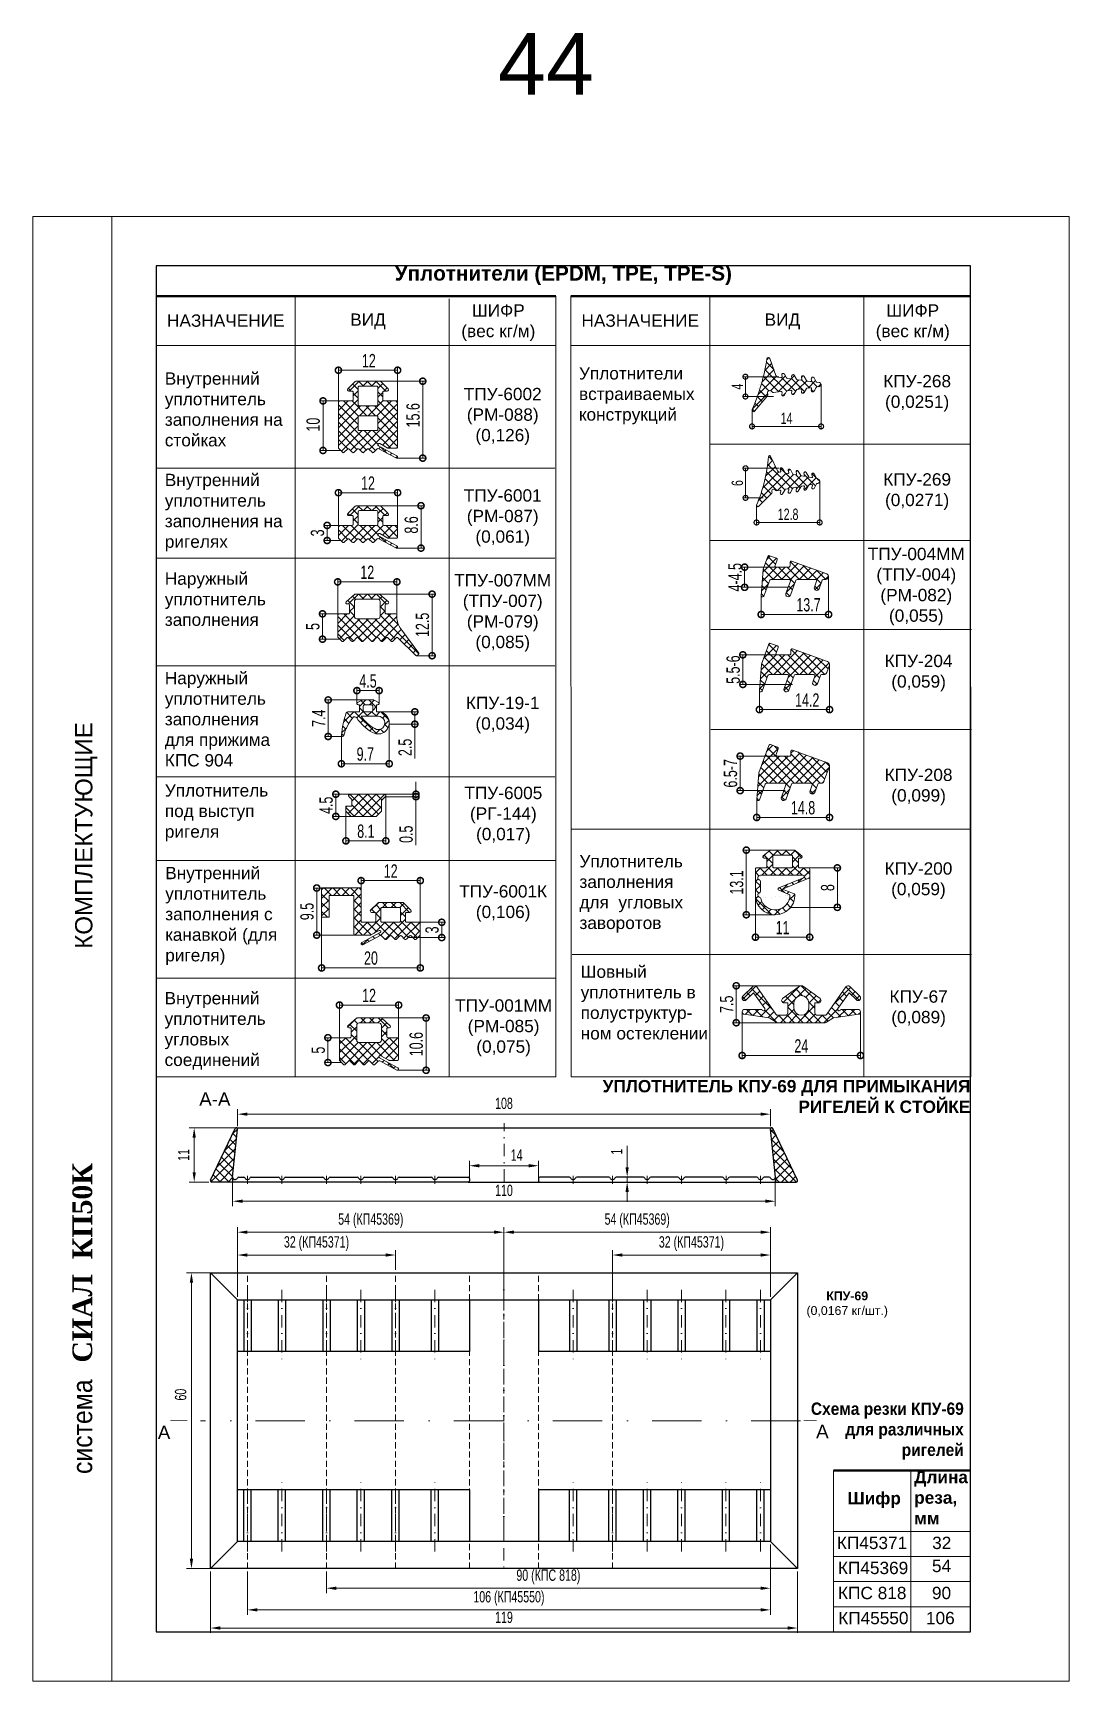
# Model space of a CAD drawing. Extents: x -37 to 4620, y -49 to 348.
# Drawn here: x 3150 to 3360, y 0 to 334.2 of the extents above; entities that cross this region are included whole.
import ezdxf
from ezdxf.enums import TextEntityAlignment as Align

# ---------------------------------------------------------------- set-up
doc = ezdxf.new("R2010")
doc.units = 0
doc.header["$LTSCALE"] = 5
doc.linetypes.add('DASHDOT', pattern=[1, 0.5, -0.25, 0, -0.25])
doc.linetypes.add('HIDDEN', pattern=[0.375, 0.25, -0.125])
doc.layers.get('0').update_dxf_attribs({"linetype": 'CONTINUOUS', "lineweight": 30})
doc.layers.get('DEFPOINTS').update_dxf_attribs({"linetype": 'CONTINUOUS'})
for name, color, linetype, lineweight in [('1', 6, 'DASHDOT', 13), ('2', 3, 'HIDDEN', 13), ('3', 1, 'CONTINUOUS', 20), ('4', 160, 'CONTINUOUS', 18), ('Dimentions', 5, 'CONTINUOUS', 15), ('Рамки', 1, 'CONTINUOUS', 15), ('Текстовый', 7, 'CONTINUOUS', 9), ('Уплотнители', 1, 'CONTINUOUS', 20), ('Штриховка', 1, 'CONTINUOUS', 5)]:
    doc.layers.add(name, color=color, linetype=linetype, lineweight=lineweight)
doc.layers.add('Скрытые', color=14, linetype='CONTINUOUS', plot=False)
doc.styles.add('23', font='RUSS.SHX', dxfattribs={"width": 0.7, "height": 2.3})
doc.styles.add('4', font='RUSS.shx', dxfattribs={"width": 0.7, "height": 3.5})
doc.styles.add('style 27', font='russ.shx', dxfattribs={"width": 0.7, "height": 2.7})
doc.styles.add('style23', font='russ.shx', dxfattribs={"width": 0.7, "height": 2.3})
doc.styles.add('Каталожный', font='arial.ttf', dxfattribs={"height": 2.5})
doc.styles.add('стиль22', font='russ.shx', dxfattribs={"width": 0.7, "height": 2.2})
doc.styles.add('Фирм', font='arial.ttf', dxfattribs={"height": 3.5})
doc.styles.add('Фирм5', font='timesbd.ttf', dxfattribs={"height": 4})
doc.dimstyles.new('MX1$0', dxfattribs={"dimtxt": 2.5, "dimasz": 3, "dimexe": 1.3, "dimexo": 0.6, "dimgap": 0.6, "dimtad": 1, "dimdsep": 46, "dimtxsty": '4', "dimcen": 0, "dimclrd": 256, "dimclre": 256, "dimclrt": 256, "dimaunit": 1, "dimadec": 0, "dimazin": 0, "dimtfac": 1, "dimtmove": 0, "dimatfit": 3, "dimfxl": 1, "dimtvp": 1, "dimtolj": 1, "dimlwd": -1, "dimlwe": -1, "dimarcsym": 0})
doc.dimstyles.new('MХ1', dxfattribs={"dimtxt": 2.2, "dimasz": 2, "dimexe": 0.6, "dimexo": 0, "dimgap": 0.6, "dimtad": 1, "dimdsep": 46, "dimtxsty": 'стиль22', "dimcen": 0, "dimclrd": 256, "dimclre": 256, "dimclrt": 256, "dimadec": 1, "dimazin": 2, "dimtfac": 1, "dimtmove": 0, "dimatfit": 3, "dimfxl": 1, "dimtvp": 1, "dimtolj": 1, "dimlwd": -1, "dimlwe": -1, "dimarcsym": 0})
pattern_1 = [(225, (-633.299, 2554.825), (0.88388348, -0.88388348), []), (315, (-633.299, 2554.825), (0.88388348, 0.88388348), [])]
pattern_2 = [(225, (-549.2834, 2647.9297), (0.88388348, -0.88388348), []), (315, (-549.2834, 2647.9297), (0.88388348, 0.88388348), [])]

msp = doc.modelspace()

# ---------------------------------------------------------------- texts
at = {"layer": 'Скрытые', "linetype": 'Continuous', "insert": (3235.052, 334.219), "char_height": 17.5, "width": 37.86037, "attachment_point": 1, "style": 'Каталожный'}
msp.add_mtext('\\pxqc;{\\H0.71429x;44}', dxfattribs=at)
at = {"layer": 'Текстовый', "style": 'Фирм'}
msp.add_text('КОМПЛЕКТУЮЩИЕ', height=3.5, rotation=90, dxfattribs=at).set_placement((3162.043, 148.5))
at = {"layer": 'Текстовый', "color": 1, "linetype": 'Continuous', "style": 'Каталожный'}
for s, p in [('А-А', (3186.863, 118.017)), ('А', (3176.574, 50.427, -1.826)), ('А', (3310.008, 50.611, -1.826))]:
    msp.add_text(s, height=2.72, dxfattribs=at).set_placement(p, align=Align.MIDDLE)
at = {"layer": 'Текстовый', "style": 'Фирм5'}
msp.add_text('СИАЛ  КП50К', height=4, rotation=90, dxfattribs=at).set_placement((3162, 84.805), align=Align.CENTER)
at = {"layer": 'Текстовый', "style": 'Фирм', "width": 0.9}
msp.add_text(' система ', height=4, rotation=90, dxfattribs=at).set_placement((3162, 51.576), align=Align.CENTER)
at = {"layer": 'Текстовый', "color": 1, "linetype": 'Continuous', "style": 'Каталожный'}
for s, insert, char_height, width, attachment_point in [('\\pxqc;{\\fArial|b1|i0|c204|p34;\\C256;Уплотнители (EPDM, TPE, TPE-S)}', (3175, 287), 3, 165, 1), ('\\pxqc;ШИФР\\P(вес кг/м) ', (3232.648, 279.191, 0.041), 2.5, 23.35226, 1), ('\\pxqc;ШИФР\\P(вес кг/м) ', (3316.648, 279.191, 0.041), 2.5, 23.35226, 1), ('\\pxqc;НАЗНАЧЕНИЕ', (3175, 277.135, 0.041), 2.5, 28.16576, 1), ('\\pxqc;ВИД', (3217.907, 275.719, 0.041), 2.5, 29.48198, 5), ('\\pxqc;НАЗНАЧЕНИЕ', (3259, 277.135, 0.041), 2.5, 28.16576, 1), ('\\pxqc;ВИД', (3301.907, 275.719, 0.041), 2.5, 29.48198, 5), ('\\pxql;Внутренний уплотнитель заполнения на стойках', (3176.72, 265.388, 0.041), 2.5, 24.88188, 1), ('\\pxql;Уплотнители  встраиваемых\\Pконструкций', (3260.672, 266.444, -436.129), 2.5, 24.88188, 1), ('\\pxqc;КПУ-268\\P(0,0251)', (3321.723, 264.861, 0.041), 2.5, 14.97639, 1), ('\\pxqc;ТПУ-6002\\P(РМ-088)\\P(0,126)', (3237.724, 262.247, 0.041), 2.5, 14.97639, 1), ('\\pxql;Внутренний уплотнитель заполнения на ригелях', (3176.72, 244.821, 0.041), 2.5, 24.88188, 1), ('\\pxqc;КПУ-269\\P(0,0271)', (3321.723, 244.932, 764.785), 2.5, 14.97639, 1), ('\\pxqc;ТПУ-6001\\P(РМ-087)\\P(0,061)', (3237.724, 241.68, 0.041), 2.5, 14.97639, 1), ('\\pxqc;ТПУ-004ММ\\P(ТПУ-004)\\P(РМ-082)\\P(0,055)', (3321.553, 229.819, -436.129), 2.5, 14.97639, 1), ('\\pxql;Наружный уплотнитель заполнения ', (3176.72, 224.819, 0.041), 2.5, 24.88188, 1), ('\\pxqc;ТПУ-007ММ\\P(ТПУ-007)\\P(РМ-079)\\P(0,085)', (3237.724, 224.476, 0.041), 2.5, 14.97639, 1), ('\\pxqc;КПУ-204\\P(0,059)', (3322.021, 208.126, -436.129), 2.5, 14.97639, 1), ('\\pxql;Наружный уплотнитель заполнения для прижима КПС 904', (3176.72, 204.643, 0.041), 2.5, 24.88188, 1), ('\\pxqc;КПУ-19-1\\P(0,034)', (3237.724, 199.601, 0.041), 2.5, 14.97639, 1), ('\\pxqc;КПУ-208\\P(0,099)', (3322.021, 185.023, -436.129), 2.5, 14.97639, 1), ('\\pxql;Уплотнитель под выступ ригеля', (3176.72, 181.86, 0.041), 2.5, 24.88188, 1), ('\\pxqc;ТПУ-6005\\P(РГ-144)\\P(0,017)', (3237.853, 181.349, 0.041), 2.5, 14.97639, 1), ('\\pxql;Уплотнитель \\Pзаполнения для  угловых заворотов', (3260.761, 167.506, -436.129), 2.5, 24.88188, 1), ('\\pxql;Внутренний уплотнитель заполнения с канавкой (для ригеля)', (3176.809, 165.113, 0.041), 2.5, 24.88188, 1), ('\\pxqc;КПУ-200\\P(0,059)', (3321.99, 166.029, -436.129), 2.5, 14.97639, 1), ('\\pxqc;ТПУ-6001К\\P(0,106)', (3237.812, 161.397, 0.041), 2.5, 14.97639, 1), ('\\pxql;Шовный уплотнитель в полуструктур-\\Pном остеклении', (3261.017, 145.106, -764.704), 2.5, 24.88188, 1), ('\\pxql;Внутренний уплотнитель  угловых соединений', (3176.672, 139.726, -436.088), 2.5, 24.88188, 1), ('\\pxqc;ТПУ-001ММ\\P(РМ-085)\\P(0,075)', (3237.901, 138.249, -436.088), 2.5, 14.97639, 1), ('\\pxqc;КПУ-67\\P(0,089)', (3322.021, 140.064, -764.704), 2.5, 14.97639, 1), ('\\pxqr;{\\fArial|b1|i0|c204|p34;УПЛОТНИТЕЛЬ КПУ-69 ДЛЯ ПРИМЫКАНИЯ РИГЕЛЕЙ К СТОЙКЕ}', (3264.267, 121.885), 2.5, 75.73331, 1), ('\\pxqc;{\\fArial|b1|i0|c204|p34;\\H0.71429x;КПУ-69\\P\\fArial|b0|i0|c204|p34;(0,0167 кг/шт.)}', (3306.578, 79), 2.5, 16.92908, 1), ('\\pxql;{\\fArial|b1|i0|c204|p34;Длина\\Pреза, \\Pмм}  ', (3328.611, 42.619), 2.5, 28.16576, 1), ('\\pxql;{\\fArial|b1|i0|c204|p34;Шифр}', (3315.074, 38.32), 2.5, 28.16576, 1), ('\\pxqc;КП45371', (3310.264, 29.267), 2.5, 19.6, 1), ('\\pxqc;32', (3324.4, 29.271), 2.5, 19.6, 1), ('\\pxqc;КП45369', (3306.984, 24.187), 2.5, 26.6, 1), ('\\pxqc;54', (3320.861, 24.593), 2.5, 26.6, 1), ('\\pxqc;КПС 818', (3309.816, 19.107), 2.5, 20.6, 1), ('\\pxqc;90', (3323.861, 19.111), 2.5, 20.6, 1), ('\\pxqc;КП45550', (3307.035, 14.027, 5.274), 2.5, 26.6, 1), ('\\pxqc;106', (3320.616, 14.03), 2.5, 26.6, 1)]:
    msp.add_mtext(s, dxfattribs=dict(at, insert=insert, char_height=char_height, width=width, attachment_point=attachment_point))
at = {"layer": 'Текстовый', "linetype": 'Continuous', "insert": (3306.576, 56.475), "char_height": 2.5, "width": 32.09324, "attachment_point": 1, "style": 'Каталожный'}
msp.add_mtext('\\pxqr;{\\fArial|b1|i0|c204|p34;\\W0.9;Схема резки КПУ-69 для различных ригелей}', dxfattribs=at)

# ---------------------------------------------------------------- blocks, each defined once
blk = doc.blocks.new('_DotSmall')
at = {"color": 0, "linetype": 'ByBlock', "const_width": 0.5}
blk.add_lwpolyline([(-0.0625, 0, 1), (0.0625, 0, 1)], format="xyb", close=True, dxfattribs=at)
blk = doc.blocks.new('*D149')
at = {"layer": 'DEFPOINTS', "color": 0, "linetype": 'Continuous', "transparency": 16777216}
for p in [(3215.51, 238.35), (3228.65, 238.35), (3223.63, 229.75)]:
    blk.add_point(p, dxfattribs=at)
at = {"layer": 'Dimentions', "transparency": 16777216}
for p, q in [((3215.51, 238.35), (3229.25, 238.35)), ((3228.65, 229.75), (3228.65, 238.35)), ((3223.63, 229.75), (3229.25, 229.75))]:
    blk.add_line(p, q, dxfattribs=at)
at = {"layer": 'Dimentions', "linetype": 'Continuous', "transparency": 16777216, "xscale": 2.5, "yscale": 2.5, "zscale": 2.5}
for p, rotation in [((3228.65, 238.35), 90), ((3228.65, 229.75), 270)]:
    blk.add_blockref('_DotSmall', p, dxfattribs=dict(at, rotation=rotation))
at = {"layer": 'Dimentions', "linetype": 'Continuous', "transparency": 16777216, "insert": (3226.7, 234.45), "char_height": 2.7, "attachment_point": 5, "rotation": 90, "style": 'style 27'}
blk.add_mtext('\\A1;8.6', dxfattribs=at)
blk = doc.blocks.new('*D150')
at = {"layer": 'DEFPOINTS', "color": 0, "linetype": 'Continuous', "transparency": 16777216}
for p in [(3212.16, 234.35), (3209.63, 231.3), (3212.35, 231.3)]:
    blk.add_point(p, dxfattribs=at)
at = {"layer": 'Dimentions', "transparency": 16777216}
for p, q in [((3212.16, 234.35), (3209.03, 234.35)), ((3209.63, 234.35), (3209.63, 231.3)), ((3212.35, 231.3), (3209.03, 231.3))]:
    blk.add_line(p, q, dxfattribs=at)
at = {"layer": 'Dimentions', "linetype": 'Continuous', "transparency": 16777216, "xscale": 2.5, "yscale": 2.5, "zscale": 2.5}
for p, rotation in [((3209.63, 234.35), 90), ((3209.63, 231.3), 270)]:
    blk.add_blockref('_DotSmall', p, dxfattribs=dict(at, rotation=rotation))
at = {"layer": 'Dimentions', "linetype": 'Continuous', "transparency": 16777216, "insert": (3207.68, 232.83), "char_height": 2.7, "attachment_point": 5, "rotation": 90, "style": 'style 27'}
blk.add_mtext('\\A1;3', dxfattribs=at)
blk = doc.blocks.new('*D151')
at = {"layer": 'DEFPOINTS', "color": 0, "linetype": 'Continuous', "transparency": 16777216}
for p in [(3215.51, 263.6), (3229, 263.6), (3223.66, 248)]:
    blk.add_point(p, dxfattribs=at)
at = {"layer": 'Dimentions', "transparency": 16777216}
for p, q in [((3215.51, 263.6), (3229.6, 263.6)), ((3229, 248), (3229, 263.6)), ((3223.66, 248), (3229.6, 248))]:
    blk.add_line(p, q, dxfattribs=at)
at = {"layer": 'Dimentions', "linetype": 'Continuous', "transparency": 16777216, "xscale": 2.5, "yscale": 2.5, "zscale": 2.5}
for p, rotation in [((3229, 263.6), 90), ((3229, 248), 270)]:
    blk.add_blockref('_DotSmall', p, dxfattribs=dict(at, rotation=rotation))
at = {"layer": 'Dimentions', "linetype": 'Continuous', "transparency": 16777216, "insert": (3227.05, 256.69), "char_height": 2.7, "attachment_point": 5, "rotation": 90, "style": 'style 27'}
blk.add_mtext('\\A1;15.6', dxfattribs=at)
blk = doc.blocks.new('*D152')
at = {"layer": 'DEFPOINTS', "color": 0, "linetype": 'Continuous', "transparency": 16777216}
for p in [(3212.16, 259.6), (3208.79, 249.55), (3212.35, 249.55)]:
    blk.add_point(p, dxfattribs=at)
at = {"layer": 'Dimentions', "transparency": 16777216}
for p, q in [((3212.16, 259.6), (3208.19, 259.6)), ((3208.79, 259.6), (3208.79, 249.55)), ((3212.35, 249.55), (3208.19, 249.55))]:
    blk.add_line(p, q, dxfattribs=at)
at = {"layer": 'Dimentions', "linetype": 'Continuous', "transparency": 16777216, "xscale": 2.5, "yscale": 2.5, "zscale": 2.5}
for p, rotation in [((3208.79, 259.6), 90), ((3208.79, 249.55), 270)]:
    blk.add_blockref('_DotSmall', p, dxfattribs=dict(at, rotation=rotation))
at = {"layer": 'Dimentions', "linetype": 'Continuous', "transparency": 16777216, "insert": (3206.8, 254.79), "char_height": 2.7, "attachment_point": 5, "rotation": 90, "style": 'style 27'}
blk.add_mtext('\\A1;10', dxfattribs=at)
blk = doc.blocks.new('*D153')
at = {"layer": 'DEFPOINTS', "color": 0, "linetype": 'Continuous', "transparency": 16777216}
for p in [(3215.37, 220.42), (3230.9, 220.42), (3227.76, 207.93)]:
    blk.add_point(p, dxfattribs=at)
at = {"layer": 'Dimentions', "transparency": 16777216}
for p, q in [((3215.37, 220.42), (3231.5, 220.42)), ((3230.9, 207.93), (3230.9, 220.42)), ((3227.76, 207.93), (3231.5, 207.93))]:
    blk.add_line(p, q, dxfattribs=at)
at = {"layer": 'Dimentions', "linetype": 'Continuous', "transparency": 16777216, "xscale": 2.5, "yscale": 2.5, "zscale": 2.5}
for p, rotation in [((3230.9, 220.42), 90), ((3230.9, 207.93), 270)]:
    blk.add_blockref('_DotSmall', p, dxfattribs=dict(at, rotation=rotation))
at = {"layer": 'Dimentions', "linetype": 'Continuous', "transparency": 16777216, "insert": (3228.95, 214.18), "char_height": 2.7, "attachment_point": 5, "rotation": 90, "style": 'style 27'}
blk.add_mtext('\\A1;12.5', dxfattribs=at)
blk = doc.blocks.new('*D154')
at = {"layer": 'DEFPOINTS', "color": 0, "linetype": 'Continuous', "transparency": 16777216}
for p in [(3208.69, 216.42), (3212.01, 216.42), (3212.2, 211.28)]:
    blk.add_point(p, dxfattribs=at)
at = {"layer": 'Dimentions', "transparency": 16777216}
for p, q in [((3212.01, 216.42), (3208.09, 216.42)), ((3208.69, 211.28), (3208.69, 216.42)), ((3212.2, 211.28), (3208.09, 211.28))]:
    blk.add_line(p, q, dxfattribs=at)
at = {"layer": 'Dimentions', "linetype": 'Continuous', "transparency": 16777216, "xscale": 2.5, "yscale": 2.5, "zscale": 2.5}
for p, rotation in [((3208.69, 216.42), 90), ((3208.69, 211.28), 270)]:
    blk.add_blockref('_DotSmall', p, dxfattribs=dict(at, rotation=rotation))
at = {"layer": 'Dimentions', "linetype": 'Continuous', "transparency": 16777216, "insert": (3206.74, 213.85), "char_height": 2.7, "attachment_point": 5, "rotation": 90, "style": 'style 27'}
blk.add_mtext('\\A1;5', dxfattribs=at)
blk = doc.blocks.new('*D155')
at = {"layer": 'DEFPOINTS', "color": 0, "linetype": 'Continuous', "transparency": 16777216}
for p in [(3211.76, 222.9), (3211.76, 216.17), (3223.76, 215.75)]:
    blk.add_point(p, dxfattribs=at)
at = {"layer": 'Dimentions', "transparency": 16777216}
for p, q in [((3211.76, 216.17), (3211.76, 223.5)), ((3223.76, 222.9), (3211.76, 222.9)), ((3223.76, 215.75), (3223.76, 223.5))]:
    blk.add_line(p, q, dxfattribs=at)
at = {"layer": 'Dimentions', "linetype": 'Continuous', "transparency": 16777216, "xscale": 2.5, "yscale": 2.5, "zscale": 2.5, "rotation": 180}
blk.add_blockref('_DotSmall', (3211.76, 222.9), dxfattribs=at)
at = {"layer": 'Dimentions', "linetype": 'Continuous', "transparency": 16777216, "xscale": 2.5, "yscale": 2.5, "zscale": 2.5}
blk.add_blockref('_DotSmall', (3223.76, 222.9), dxfattribs=at)
at = {"layer": 'Dimentions', "linetype": 'Continuous', "transparency": 16777216, "insert": (3217.76, 224.85), "char_height": 2.7, "attachment_point": 5, "style": 'style 27'}
blk.add_mtext('\\A1;12', dxfattribs=at)
blk = doc.blocks.new('*D156')
at = {"layer": 'DEFPOINTS', "color": 0, "linetype": 'Continuous', "transparency": 16777216}
for p in [(3211.91, 240.99), (3211.91, 234.1), (3223.91, 234.1)]:
    blk.add_point(p, dxfattribs=at)
at = {"layer": 'Dimentions', "transparency": 16777216}
for p, q in [((3211.91, 234.1), (3211.91, 241.59)), ((3223.91, 240.99), (3211.91, 240.99)), ((3223.91, 234.1), (3223.91, 241.59))]:
    blk.add_line(p, q, dxfattribs=at)
at = {"layer": 'Dimentions', "linetype": 'Continuous', "transparency": 16777216, "xscale": 2.5, "yscale": 2.5, "zscale": 2.5, "rotation": 180}
blk.add_blockref('_DotSmall', (3211.91, 240.99), dxfattribs=at)
at = {"layer": 'Dimentions', "linetype": 'Continuous', "transparency": 16777216, "xscale": 2.5, "yscale": 2.5, "zscale": 2.5}
blk.add_blockref('_DotSmall', (3223.91, 240.99), dxfattribs=at)
at = {"layer": 'Dimentions', "linetype": 'Continuous', "transparency": 16777216, "insert": (3217.91, 242.94), "char_height": 2.7, "attachment_point": 5, "style": 'style 27'}
blk.add_mtext('\\A1;12', dxfattribs=at)
blk = doc.blocks.new('*D157')
at = {"layer": 'DEFPOINTS', "color": 0, "linetype": 'Continuous', "transparency": 16777216}
for p in [(3211.91, 265.82), (3211.91, 258.83), (3223.91, 259.04)]:
    blk.add_point(p, dxfattribs=at)
at = {"layer": 'Dimentions', "transparency": 16777216}
for p, q in [((3211.91, 258.83), (3211.91, 266.42)), ((3223.91, 265.82), (3211.91, 265.82)), ((3223.91, 259.04), (3223.91, 266.42))]:
    blk.add_line(p, q, dxfattribs=at)
at = {"layer": 'Dimentions', "linetype": 'Continuous', "transparency": 16777216, "xscale": 2.5, "yscale": 2.5, "zscale": 2.5, "rotation": 180}
blk.add_blockref('_DotSmall', (3211.91, 265.82), dxfattribs=at)
at = {"layer": 'Dimentions', "linetype": 'Continuous', "transparency": 16777216, "xscale": 2.5, "yscale": 2.5, "zscale": 2.5}
blk.add_blockref('_DotSmall', (3223.91, 265.82), dxfattribs=at)
at = {"layer": 'Dimentions', "linetype": 'Continuous', "transparency": 16777216, "insert": (3218.08, 267.77), "char_height": 2.7, "attachment_point": 5, "style": 'style 27'}
blk.add_mtext('\\A1;12', dxfattribs=at)
blk = doc.blocks.new('*D158')
at = {"layer": 'DEFPOINTS', "color": 0, "linetype": 'Continuous', "transparency": 16777216}
for p in [(3221.28, 179.84), (3221.38, 179.34), (3227.63, 179.84)]:
    blk.add_point(p, dxfattribs=at)
at = {"layer": 'Dimentions', "transparency": 16777216}
for p, q in [((3227.63, 179.84), (3227.63, 182.34)), ((3221.28, 179.84), (3228.23, 179.84)), ((3221.38, 179.34), (3228.23, 179.34)), ((3227.63, 179.84), (3227.63, 179.34)), ((3227.63, 179.34), (3227.63, 169.5))]:
    blk.add_line(p, q, dxfattribs=at)
at = {"layer": 'Dimentions', "linetype": 'Continuous', "transparency": 16777216, "xscale": 2.5, "yscale": 2.5, "zscale": 2.5}
for p, rotation in [((3227.63, 179.84), 270), ((3227.63, 179.34), 90)]:
    blk.add_blockref('_DotSmall', p, dxfattribs=dict(at, rotation=rotation))
at = {"layer": 'Dimentions', "linetype": 'Continuous', "transparency": 16777216, "insert": (3225.64, 171.72), "char_height": 2.7, "attachment_point": 5, "rotation": 90, "style": 'style 27'}
blk.add_mtext('\\A1;0.5', dxfattribs=at)
blk = doc.blocks.new('*D159')
at = {"layer": 'DEFPOINTS', "color": 0, "linetype": 'Continuous', "transparency": 16777216}
for p in [(3217.73, 179.84), (3211.38, 175.34), (3217.73, 175.34)]:
    blk.add_point(p, dxfattribs=at)
at = {"layer": 'Dimentions', "transparency": 16777216}
for p, q in [((3217.73, 179.84), (3210.78, 179.84)), ((3211.38, 179.84), (3211.38, 175.34)), ((3217.73, 175.34), (3210.78, 175.34))]:
    blk.add_line(p, q, dxfattribs=at)
at = {"layer": 'Dimentions', "linetype": 'Continuous', "transparency": 16777216, "xscale": 2.5, "yscale": 2.5, "zscale": 2.5}
for p, rotation in [((3211.38, 179.84), 90), ((3211.38, 175.34), 270)]:
    blk.add_blockref('_DotSmall', p, dxfattribs=dict(at, rotation=rotation))
at = {"layer": 'Dimentions', "linetype": 'Continuous', "transparency": 16777216, "insert": (3209.43, 177.59), "char_height": 2.7, "attachment_point": 5, "rotation": 90, "style": 'style 27'}
blk.add_mtext('\\A1;4.5', dxfattribs=at)
blk = doc.blocks.new('*D332')
at = {"layer": 'DEFPOINTS', "color": 0, "linetype": 'Continuous', "transparency": 16777216}
for p in [(3221.53, 179.59), (3213.43, 176.91), (3221.53, 170.38)]:
    blk.add_point(p, dxfattribs=at)
at = {"layer": 'Dimentions', "transparency": 16777216}
for p, q in [((3221.53, 179.59), (3221.53, 169.78)), ((3213.43, 176.91), (3213.43, 169.78)), ((3213.43, 170.38), (3221.53, 170.38))]:
    blk.add_line(p, q, dxfattribs=at)
at = {"layer": 'Dimentions', "linetype": 'Continuous', "transparency": 16777216, "xscale": 2.5, "yscale": 2.5, "zscale": 2.5, "rotation": 180}
blk.add_blockref('_DotSmall', (3213.43, 170.38), dxfattribs=at)
at = {"layer": 'Dimentions', "linetype": 'Continuous', "transparency": 16777216, "xscale": 2.5, "yscale": 2.5, "zscale": 2.5}
blk.add_blockref('_DotSmall', (3221.53, 170.38), dxfattribs=at)
at = {"layer": 'Dimentions', "linetype": 'Continuous', "transparency": 16777216, "insert": (3217.48, 172.33), "char_height": 2.7, "attachment_point": 5, "style": 'style 27'}
blk.add_mtext('\\A1;8.1', dxfattribs=at)
blk = doc.blocks.new('*D160')
at = {"layer": 'DEFPOINTS', "color": 0, "linetype": 'Continuous', "transparency": 16777216}
for p in [(3216.51, 162.32), (3216.51, 153.87), (3228.51, 153.47)]:
    blk.add_point(p, dxfattribs=at)
at = {"layer": 'Dimentions', "transparency": 16777216}
for p, q in [((3216.51, 153.87), (3216.51, 162.92)), ((3228.51, 162.32), (3216.51, 162.32)), ((3228.51, 153.47), (3228.51, 162.92))]:
    blk.add_line(p, q, dxfattribs=at)
at = {"layer": 'Dimentions', "linetype": 'Continuous', "transparency": 16777216, "xscale": 2.5, "yscale": 2.5, "zscale": 2.5, "rotation": 180}
blk.add_blockref('_DotSmall', (3216.51, 162.32), dxfattribs=at)
at = {"layer": 'Dimentions', "linetype": 'Continuous', "transparency": 16777216, "xscale": 2.5, "yscale": 2.5, "zscale": 2.5}
blk.add_blockref('_DotSmall', (3228.51, 162.32), dxfattribs=at)
at = {"layer": 'Dimentions', "linetype": 'Continuous', "transparency": 16777216, "insert": (3222.51, 164.27), "char_height": 2.7, "attachment_point": 5, "style": 'style 27'}
blk.add_mtext('\\A1;12', dxfattribs=at)
blk = doc.blocks.new('*D161')
at = {"layer": 'DEFPOINTS', "color": 0, "linetype": 'Continuous', "transparency": 16777216}
for p in [(3227.01, 153.87), (3226.01, 150.77), (3232.85, 150.77)]:
    blk.add_point(p, dxfattribs=at)
at = {"layer": 'Dimentions', "transparency": 16777216}
for p, q in [((3227.01, 153.87), (3233.45, 153.87)), ((3232.85, 153.87), (3232.85, 150.77)), ((3226.01, 150.77), (3233.45, 150.77))]:
    blk.add_line(p, q, dxfattribs=at)
at = {"layer": 'Dimentions', "linetype": 'Continuous', "transparency": 16777216, "xscale": 2.5, "yscale": 2.5, "zscale": 2.5}
for p, rotation in [((3232.85, 153.87), 90), ((3232.85, 150.77), 270)]:
    blk.add_blockref('_DotSmall', p, dxfattribs=dict(at, rotation=rotation))
at = {"layer": 'Dimentions', "linetype": 'Continuous', "transparency": 16777216, "insert": (3230.9, 152.32), "char_height": 2.7, "attachment_point": 5, "rotation": 90, "style": 'style 27'}
blk.add_mtext('\\A1;3', dxfattribs=at)
blk = doc.blocks.new('*D162')
at = {"layer": 'DEFPOINTS', "color": 0, "linetype": 'Continuous', "transparency": 16777216}
for p in [(3207.51, 160.82), (3212.51, 160.82), (3215.95, 151.27)]:
    blk.add_point(p, dxfattribs=at)
at = {"layer": 'Dimentions', "transparency": 16777216}
for p, q in [((3212.51, 160.82), (3206.91, 160.82)), ((3207.51, 151.27), (3207.51, 160.82)), ((3215.95, 151.27), (3206.91, 151.27))]:
    blk.add_line(p, q, dxfattribs=at)
at = {"layer": 'Dimentions', "linetype": 'Continuous', "transparency": 16777216, "xscale": 2.5, "yscale": 2.5, "zscale": 2.5}
for p, rotation in [((3207.51, 160.82), 90), ((3207.51, 151.27), 270)]:
    blk.add_blockref('_DotSmall', p, dxfattribs=dict(at, rotation=rotation))
at = {"layer": 'Dimentions', "linetype": 'Continuous', "transparency": 16777216, "insert": (3205.56, 156.05), "char_height": 2.7, "attachment_point": 5, "rotation": 90, "style": 'style 27'}
blk.add_mtext('\\A1;9.5', dxfattribs=at)
blk = doc.blocks.new('*D163')
at = {"layer": 'DEFPOINTS', "color": 0, "linetype": 'Continuous', "transparency": 16777216}
for p in [(3208.51, 157.85), (3228.51, 152.5), (3228.51, 144.61)]:
    blk.add_point(p, dxfattribs=at)
at = {"layer": 'Dimentions', "transparency": 16777216}
for p, q in [((3208.51, 157.85), (3208.51, 144.01)), ((3228.51, 152.5), (3228.51, 144.01)), ((3208.51, 144.61), (3228.51, 144.61))]:
    blk.add_line(p, q, dxfattribs=at)
at = {"layer": 'Dimentions', "linetype": 'Continuous', "transparency": 16777216, "xscale": 2.5, "yscale": 2.5, "zscale": 2.5, "rotation": 180}
blk.add_blockref('_DotSmall', (3208.51, 144.61), dxfattribs=at)
at = {"layer": 'Dimentions', "linetype": 'Continuous', "transparency": 16777216, "xscale": 2.5, "yscale": 2.5, "zscale": 2.5}
blk.add_blockref('_DotSmall', (3228.51, 144.61), dxfattribs=at)
at = {"layer": 'Dimentions', "linetype": 'Continuous', "transparency": 16777216, "insert": (3218.51, 146.6), "char_height": 2.7, "attachment_point": 5, "style": 'style 27'}
blk.add_mtext('\\A1;20', dxfattribs=at)
blk = doc.blocks.new('*D164')
at = {"layer": 'DEFPOINTS', "color": 0, "linetype": 'Continuous', "transparency": 16777216}
for p in [(3311.27, 223.97), (3297.6, 220.21), (3311.27, 216.29)]:
    blk.add_point(p, dxfattribs=at)
at = {"layer": 'Dimentions', "transparency": 16777216}
for p, q in [((3311.27, 223.97), (3311.27, 215.69)), ((3297.6, 220.21), (3297.6, 215.69)), ((3297.6, 216.29), (3311.27, 216.29))]:
    blk.add_line(p, q, dxfattribs=at)
at = {"layer": 'Dimentions', "linetype": 'Continuous', "transparency": 16777216, "xscale": 2.5, "yscale": 2.5, "zscale": 2.5, "rotation": 180}
blk.add_blockref('_DotSmall', (3297.6, 216.29), dxfattribs=at)
at = {"layer": 'Dimentions', "linetype": 'Continuous', "transparency": 16777216, "xscale": 2.5, "yscale": 2.5, "zscale": 2.5}
blk.add_blockref('_DotSmall', (3311.27, 216.29), dxfattribs=at)
at = {"layer": 'Dimentions', "linetype": 'Continuous', "transparency": 16777216, "insert": (3307.19, 218.24), "char_height": 2.7, "attachment_point": 5, "style": 'style 27'}
blk.add_mtext('\\A1;13.7', dxfattribs=at)
blk = doc.blocks.new('*D165')
at = {"layer": 'DEFPOINTS', "color": 0, "linetype": 'Continuous', "transparency": 16777216}
for p in [(3303.19, 225.89), (3294.25, 221.8), (3303.07, 221.8)]:
    blk.add_point(p, dxfattribs=at)
at = {"layer": 'Dimentions', "transparency": 16777216}
for p, q in [((3303.19, 225.89), (3293.65, 225.89)), ((3294.25, 225.89), (3294.25, 221.8)), ((3303.07, 221.8), (3293.65, 221.8))]:
    blk.add_line(p, q, dxfattribs=at)
at = {"layer": 'Dimentions', "linetype": 'Continuous', "transparency": 16777216, "xscale": 2.5, "yscale": 2.5, "zscale": 2.5}
for p, rotation in [((3294.25, 225.89), 90), ((3294.25, 221.8), 270)]:
    blk.add_blockref('_DotSmall', p, dxfattribs=dict(at, rotation=rotation))
at = {"layer": 'Dimentions', "linetype": 'Continuous', "transparency": 16777216, "insert": (3292.3, 223.84), "char_height": 2.7, "attachment_point": 5, "rotation": 90, "style": 'style 27'}
blk.add_mtext('\\A1;4-4.5', dxfattribs=at)
blk = doc.blocks.new('*D166')
at = {"layer": 'DEFPOINTS', "color": 0, "linetype": 'Continuous', "transparency": 16777216}
for p in [(3301.89, 208.11), (3293.89, 202.11), (3303.95, 202.11)]:
    blk.add_point(p, dxfattribs=at)
at = {"layer": 'Dimentions', "transparency": 16777216}
for p, q in [((3301.89, 208.11), (3293.29, 208.11)), ((3293.89, 208.11), (3293.89, 202.11)), ((3303.95, 202.11), (3293.29, 202.11))]:
    blk.add_line(p, q, dxfattribs=at)
at = {"layer": 'Dimentions', "linetype": 'Continuous', "transparency": 16777216, "xscale": 2.5, "yscale": 2.5, "zscale": 2.5}
for p, rotation in [((3293.89, 208.11), 90), ((3293.89, 202.11), 270)]:
    blk.add_blockref('_DotSmall', p, dxfattribs=dict(at, rotation=rotation))
at = {"layer": 'Dimentions', "linetype": 'Continuous', "transparency": 16777216, "insert": (3291.94, 205.11), "char_height": 2.7, "attachment_point": 5, "rotation": 90, "style": 'style 27'}
blk.add_mtext('\\A1;5.5-6', dxfattribs=at)
blk = doc.blocks.new('*D167')
at = {"layer": 'DEFPOINTS', "color": 0, "linetype": 'Continuous', "transparency": 16777216}
for p in [(3301.89, 187.57), (3293.34, 180.57), (3302.45, 180.57)]:
    blk.add_point(p, dxfattribs=at)
at = {"layer": 'Dimentions', "transparency": 16777216}
for p, q in [((3301.89, 187.57), (3292.74, 187.57)), ((3293.34, 187.57), (3293.34, 180.57)), ((3302.45, 180.57), (3292.74, 180.57))]:
    blk.add_line(p, q, dxfattribs=at)
at = {"layer": 'Dimentions', "linetype": 'Continuous', "transparency": 16777216, "xscale": 2.5, "yscale": 2.5, "zscale": 2.5}
for p, rotation in [((3293.34, 187.57), 90), ((3293.34, 180.57), 270)]:
    blk.add_blockref('_DotSmall', p, dxfattribs=dict(at, rotation=rotation))
at = {"layer": 'Dimentions', "linetype": 'Continuous', "transparency": 16777216, "insert": (3291.39, 184.07), "char_height": 2.7, "attachment_point": 5, "rotation": 90, "style": 'style 27'}
blk.add_mtext('\\A1;6.5-7', dxfattribs=at)
blk = doc.blocks.new('*D168')
at = {"layer": 'DEFPOINTS', "color": 0, "linetype": 'Continuous', "transparency": 16777216}
for p in [(3311.46, 185.65), (3296.69, 178.76), (3311.46, 175.13)]:
    blk.add_point(p, dxfattribs=at)
at = {"layer": 'Dimentions', "transparency": 16777216}
for p, q in [((3311.46, 185.65), (3311.46, 174.53)), ((3296.69, 178.76), (3296.69, 174.53)), ((3296.69, 175.13), (3311.46, 175.13))]:
    blk.add_line(p, q, dxfattribs=at)
at = {"layer": 'Dimentions', "linetype": 'Continuous', "transparency": 16777216, "xscale": 2.5, "yscale": 2.5, "zscale": 2.5, "rotation": 180}
blk.add_blockref('_DotSmall', (3296.69, 175.13), dxfattribs=at)
at = {"layer": 'Dimentions', "linetype": 'Continuous', "transparency": 16777216, "xscale": 2.5, "yscale": 2.5, "zscale": 2.5}
blk.add_blockref('_DotSmall', (3311.46, 175.13), dxfattribs=at)
at = {"layer": 'Dimentions', "linetype": 'Continuous', "transparency": 16777216, "insert": (3306.09, 177.08), "char_height": 2.7, "attachment_point": 5, "style": 'style 27'}
blk.add_mtext('\\A1;14.8', dxfattribs=at)
blk = doc.blocks.new('*D169')
at = {"layer": 'DEFPOINTS', "color": 0, "linetype": 'Continuous', "transparency": 16777216}
for p in [(3311.46, 206.18), (3297.24, 200.8), (3311.46, 197)]:
    blk.add_point(p, dxfattribs=at)
at = {"layer": 'Dimentions', "transparency": 16777216}
for p, q in [((3311.46, 206.18), (3311.46, 196.4)), ((3297.24, 200.8), (3297.24, 196.4)), ((3297.24, 197), (3311.46, 197))]:
    blk.add_line(p, q, dxfattribs=at)
at = {"layer": 'Dimentions', "linetype": 'Continuous', "transparency": 16777216, "xscale": 2.5, "yscale": 2.5, "zscale": 2.5, "rotation": 180}
blk.add_blockref('_DotSmall', (3297.24, 197), dxfattribs=at)
at = {"layer": 'Dimentions', "linetype": 'Continuous', "transparency": 16777216, "xscale": 2.5, "yscale": 2.5, "zscale": 2.5}
blk.add_blockref('_DotSmall', (3311.46, 197), dxfattribs=at)
at = {"layer": 'Dimentions', "linetype": 'Continuous', "transparency": 16777216, "insert": (3306.94, 198.95), "char_height": 2.7, "attachment_point": 5, "style": 'style 27'}
blk.add_mtext('\\A1;14.2', dxfattribs=at)
blk = doc.blocks.new('*D170')
at = {"layer": 'DEFPOINTS', "color": 0, "linetype": 'Continuous', "transparency": 16777216}
for p in [(3209.84, 198.95), (3217.4, 198.95), (3212.76, 191.55)]:
    blk.add_point(p, dxfattribs=at)
at = {"layer": 'Dimentions', "transparency": 16777216}
for p, q in [((3217.4, 198.95), (3209.24, 198.95)), ((3209.84, 191.55), (3209.84, 198.95)), ((3212.76, 191.55), (3209.24, 191.55))]:
    blk.add_line(p, q, dxfattribs=at)
at = {"layer": 'Dimentions', "linetype": 'Continuous', "transparency": 16777216, "xscale": 2.5, "yscale": 2.5, "zscale": 2.5}
for p, rotation in [((3209.84, 198.95), 90), ((3209.84, 191.55), 270)]:
    blk.add_blockref('_DotSmall', p, dxfattribs=dict(at, rotation=rotation))
at = {"layer": 'Dimentions', "linetype": 'Continuous', "transparency": 16777216, "insert": (3207.89, 195.25), "char_height": 2.7, "attachment_point": 5, "rotation": 90, "style": 'style 27'}
blk.add_mtext('\\A1;7.4', dxfattribs=at)
blk = doc.blocks.new('*D171')
at = {"layer": 'DEFPOINTS', "color": 0, "linetype": 'Continuous', "transparency": 16777216}
for p in [(3220.16, 200.85), (3215.66, 198.2), (3220.16, 198.2)]:
    blk.add_point(p, dxfattribs=at)
at = {"layer": 'Dimentions', "transparency": 16777216}
for p, q in [((3215.66, 198.2), (3215.66, 201.45)), ((3215.66, 200.85), (3220.16, 200.85)), ((3220.16, 198.2), (3220.16, 201.45))]:
    blk.add_line(p, q, dxfattribs=at)
at = {"layer": 'Dimentions', "linetype": 'Continuous', "transparency": 16777216, "xscale": 2.5, "yscale": 2.5, "zscale": 2.5, "rotation": 180}
blk.add_blockref('_DotSmall', (3215.66, 200.85), dxfattribs=at)
at = {"layer": 'Dimentions', "linetype": 'Continuous', "transparency": 16777216, "xscale": 2.5, "yscale": 2.5, "zscale": 2.5}
blk.add_blockref('_DotSmall', (3220.16, 200.85), dxfattribs=at)
at = {"layer": 'Dimentions', "linetype": 'Continuous', "transparency": 16777216, "insert": (3217.91, 202.8), "char_height": 2.7, "attachment_point": 5, "style": 'style 27'}
blk.add_mtext('\\A1;4.5', dxfattribs=at)
blk = doc.blocks.new('*D172')
at = {"layer": 'DEFPOINTS', "color": 0, "linetype": 'Continuous', "transparency": 16777216}
for p in [(3222.21, 194.3), (3212.51, 191.8), (3222.21, 186.02)]:
    blk.add_point(p, dxfattribs=at)
at = {"layer": 'Dimentions', "transparency": 16777216}
for p, q in [((3222.21, 194.3), (3222.21, 185.42)), ((3212.51, 191.8), (3212.51, 185.42)), ((3212.51, 186.02), (3222.21, 186.02))]:
    blk.add_line(p, q, dxfattribs=at)
at = {"layer": 'Dimentions', "linetype": 'Continuous', "transparency": 16777216, "xscale": 2.5, "yscale": 2.5, "zscale": 2.5, "rotation": 180}
blk.add_blockref('_DotSmall', (3212.51, 186.02), dxfattribs=at)
at = {"layer": 'Dimentions', "linetype": 'Continuous', "transparency": 16777216, "xscale": 2.5, "yscale": 2.5, "zscale": 2.5}
blk.add_blockref('_DotSmall', (3222.21, 186.02), dxfattribs=at)
at = {"layer": 'Dimentions', "linetype": 'Continuous', "transparency": 16777216, "insert": (3217.36, 187.97), "char_height": 2.7, "attachment_point": 5, "style": 'style 27'}
blk.add_mtext('\\A1;9.7', dxfattribs=at)
blk = doc.blocks.new('*D173')
at = {"layer": 'DEFPOINTS', "color": 0, "linetype": 'Continuous', "transparency": 16777216}
for p in [(3219.81, 196.55), (3222.21, 194.05), (3227.4, 194.05)]:
    blk.add_point(p, dxfattribs=at)
at = {"layer": 'Dimentions', "transparency": 16777216}
for p, q in [((3219.81, 196.55), (3228, 196.55)), ((3222.21, 194.05), (3228, 194.05)), ((3227.4, 196.55), (3227.4, 194.05)), ((3227.4, 194.05), (3227.4, 187.11))]:
    blk.add_line(p, q, dxfattribs=at)
at = {"layer": 'Dimentions', "linetype": 'Continuous', "transparency": 16777216, "xscale": 2.5, "yscale": 2.5, "zscale": 2.5}
for p, rotation in [((3227.4, 196.55), 90), ((3227.4, 194.05), 270)]:
    blk.add_blockref('_DotSmall', p, dxfattribs=dict(at, rotation=rotation))
at = {"layer": 'Dimentions', "linetype": 'Continuous', "transparency": 16777216, "insert": (3225.45, 189.33), "char_height": 2.7, "attachment_point": 5, "rotation": 90, "style": 'style 27'}
blk.add_mtext('\\A1;2.5', dxfattribs=at)
blk = doc.blocks.new('*D333')
at = {"layer": 'DEFPOINTS', "color": 0, "linetype": 'Continuous', "transparency": 16777216}
for p in [(3301.94, 168.5), (3294.59, 155.4), (3300.44, 155.4)]:
    blk.add_point(p, dxfattribs=at)
at = {"layer": 'Dimentions', "transparency": 16777216}
for p, q in [((3301.94, 168.5), (3293.99, 168.5)), ((3294.59, 168.5), (3294.59, 155.4)), ((3300.44, 155.4), (3293.99, 155.4))]:
    blk.add_line(p, q, dxfattribs=at)
at = {"layer": 'Dimentions', "linetype": 'Continuous', "transparency": 16777216, "xscale": 2.5, "yscale": 2.5, "zscale": 2.5}
for p, rotation in [((3294.59, 168.5), 90), ((3294.59, 155.4), 270)]:
    blk.add_blockref('_DotSmall', p, dxfattribs=dict(at, rotation=rotation))
at = {"layer": 'Dimentions', "linetype": 'Continuous', "transparency": 16777216, "insert": (3292.64, 161.95), "char_height": 2.7, "attachment_point": 5, "rotation": 90, "style": 'style 27'}
blk.add_mtext('\\A1;13.1', dxfattribs=at)
blk = doc.blocks.new('*D334')
at = {"layer": 'DEFPOINTS', "color": 0, "linetype": 'Continuous', "transparency": 16777216}
for p in [(3307.44, 163.86), (3296.44, 159.4), (3307.44, 150.84)]:
    blk.add_point(p, dxfattribs=at)
at = {"layer": 'Dimentions', "transparency": 16777216}
for p, q in [((3307.44, 163.86), (3307.44, 150.24)), ((3296.44, 159.4), (3296.44, 150.24)), ((3296.44, 150.84), (3307.44, 150.84))]:
    blk.add_line(p, q, dxfattribs=at)
at = {"layer": 'Dimentions', "linetype": 'Continuous', "transparency": 16777216, "xscale": 2.5, "yscale": 2.5, "zscale": 2.5, "rotation": 180}
blk.add_blockref('_DotSmall', (3296.44, 150.84), dxfattribs=at)
at = {"layer": 'Dimentions', "linetype": 'Continuous', "transparency": 16777216, "xscale": 2.5, "yscale": 2.5, "zscale": 2.5}
blk.add_blockref('_DotSmall', (3307.44, 150.84), dxfattribs=at)
at = {"layer": 'Dimentions', "linetype": 'Continuous', "transparency": 16777216, "insert": (3301.94, 152.79), "char_height": 2.7, "attachment_point": 5, "style": 'style 27'}
blk.add_mtext('\\A1;11', dxfattribs=at)
blk = doc.blocks.new('*D174')
at = {"layer": 'DEFPOINTS', "color": 0, "linetype": 'Continuous', "transparency": 16777216}
for p in [(3306.29, 164.9), (3303.56, 156.9), (3313.04, 156.9)]:
    blk.add_point(p, dxfattribs=at)
at = {"layer": 'Dimentions', "transparency": 16777216}
for p, q in [((3306.29, 164.9), (3313.64, 164.9)), ((3313.04, 164.9), (3313.04, 156.9)), ((3303.56, 156.9), (3313.64, 156.9))]:
    blk.add_line(p, q, dxfattribs=at)
at = {"layer": 'Dimentions', "linetype": 'Continuous', "transparency": 16777216, "xscale": 2.5, "yscale": 2.5, "zscale": 2.5}
for p, rotation in [((3313.04, 164.9), 90), ((3313.04, 156.9), 270)]:
    blk.add_blockref('_DotSmall', p, dxfattribs=dict(at, rotation=rotation))
at = {"layer": 'Dimentions', "linetype": 'Continuous', "transparency": 16777216, "insert": (3311.09, 160.9), "char_height": 2.7, "attachment_point": 5, "rotation": 90, "style": 'style 27'}
blk.add_mtext('\\A1;8', dxfattribs=at)
blk = doc.blocks.new('*D247')
at = {"layer": 'DEFPOINTS', "color": 0, "linetype": 'Continuous', "transparency": 16777216}
for p in [(3293.74, 135.74), (3317.74, 135.74), (3317.74, 126.85)]:
    blk.add_point(p, dxfattribs=at)
at = {"layer": 'Dimentions', "transparency": 16777216}
for p, q in [((3293.74, 135.74), (3293.74, 126.25)), ((3317.74, 135.74), (3317.74, 126.25)), ((3293.74, 126.85), (3317.74, 126.85))]:
    blk.add_line(p, q, dxfattribs=at)
at = {"layer": 'Dimentions', "linetype": 'Continuous', "transparency": 16777216, "xscale": 2.5, "yscale": 2.5, "zscale": 2.5, "rotation": 180}
blk.add_blockref('_DotSmall', (3293.74, 126.85), dxfattribs=at)
at = {"layer": 'Dimentions', "linetype": 'Continuous', "transparency": 16777216, "xscale": 2.5, "yscale": 2.5, "zscale": 2.5}
blk.add_blockref('_DotSmall', (3317.74, 126.85), dxfattribs=at)
at = {"layer": 'Dimentions', "linetype": 'Continuous', "transparency": 16777216, "insert": (3305.74, 128.8), "char_height": 2.7, "attachment_point": 5, "style": 'style 27'}
blk.add_mtext('\\A1;24', dxfattribs=at)
blk = doc.blocks.new('*D248')
at = {"layer": 'DEFPOINTS', "color": 0, "linetype": 'Continuous', "transparency": 16777216}
for p in [(3305.74, 141), (3292.55, 133.5), (3305.74, 133.5)]:
    blk.add_point(p, dxfattribs=at)
at = {"layer": 'Dimentions', "transparency": 16777216}
for p, q in [((3305.74, 141), (3291.95, 141)), ((3292.55, 141), (3292.55, 133.5)), ((3305.74, 133.5), (3291.95, 133.5))]:
    blk.add_line(p, q, dxfattribs=at)
at = {"layer": 'Dimentions', "linetype": 'Continuous', "transparency": 16777216, "xscale": 2.5, "yscale": 2.5, "zscale": 2.5}
for p, rotation in [((3292.55, 141), 90), ((3292.55, 133.5), 270)]:
    blk.add_blockref('_DotSmall', p, dxfattribs=dict(at, rotation=rotation))
at = {"layer": 'Dimentions', "linetype": 'Continuous', "transparency": 16777216, "insert": (3290.6, 137.25), "char_height": 2.7, "attachment_point": 5, "rotation": 90, "style": 'style 27'}
blk.add_mtext('\\A1;7.5', dxfattribs=at)
blk = doc.blocks.new('*D263')
at = {"layer": '4', "transparency": 16777216}
for p, q in [((3309.75, 262.91), (3309.75, 253.83)), ((3295.75, 257.71), (3295.75, 253.83)), ((3295.75, 254.43), (3309.75, 254.43))]:
    blk.add_line(p, q, dxfattribs=at)
at = {"layer": 'DEFPOINTS', "color": 0, "transparency": 16777216}
for p in [(3309.75, 262.91, 1529.49), (3295.75, 257.71, 1529.49), (3309.75, 254.43)]:
    blk.add_point(p, dxfattribs=at)
at = {"layer": '4', "transparency": 16777216, "xscale": 2, "yscale": 2, "zscale": 2, "rotation": 180}
blk.add_blockref('_DotSmall', (3295.75, 254.43), dxfattribs=at)
at = {"layer": '4', "transparency": 16777216, "xscale": 2, "yscale": 2, "zscale": 2}
blk.add_blockref('_DotSmall', (3309.75, 254.43), dxfattribs=at)
at = {"layer": '4', "transparency": 16777216, "insert": (3302.75, 256.08), "char_height": 2.3, "attachment_point": 5, "style": '23'}
blk.add_mtext('\\A1;14', dxfattribs=at)
blk = doc.blocks.new('*D264')
at = {"layer": '4', "transparency": 16777216}
for p, q in [((3301.21, 264.5), (3293.81, 264.5)), ((3294.41, 260.5), (3294.41, 264.5)), ((3300.12, 260.5), (3293.81, 260.5))]:
    blk.add_line(p, q, dxfattribs=at)
at = {"layer": 'DEFPOINTS', "color": 0, "transparency": 16777216}
for p in [(3294.41, 264.5), (3301.21, 264.5), (3300.12, 260.5)]:
    blk.add_point(p, dxfattribs=at)
at = {"layer": '4', "transparency": 16777216, "xscale": 2, "yscale": 2, "zscale": 2}
for p, rotation in [((3294.41, 264.5), 90), ((3294.41, 260.5), 270)]:
    blk.add_blockref('_DotSmall', p, dxfattribs=dict(at, rotation=rotation))
at = {"layer": '4', "transparency": 16777216, "insert": (3292.76, 262.5), "char_height": 2.3, "attachment_point": 5, "rotation": 90, "style": '23'}
blk.add_mtext('\\A1;4', dxfattribs=at)
blk = doc.blocks.new('*D265')
at = {"layer": '4', "transparency": 16777216}
for p, q in [((3301.25, 245.94), (3293.83, 245.94)), ((3294.43, 239.94), (3294.43, 245.94)), ((3297.99, 239.94), (3293.83, 239.94))]:
    blk.add_line(p, q, dxfattribs=at)
at = {"layer": 'DEFPOINTS', "color": 0, "transparency": 16777216}
for p in [(3294.43, 245.94), (3301.25, 245.94), (3297.99, 239.94)]:
    blk.add_point(p, dxfattribs=at)
at = {"layer": '4', "transparency": 16777216, "xscale": 2, "yscale": 2, "zscale": 2}
for p, rotation in [((3294.43, 245.94), 90), ((3294.43, 239.94), 270)]:
    blk.add_blockref('_DotSmall', p, dxfattribs=dict(at, rotation=rotation))
at = {"layer": '4', "transparency": 16777216, "insert": (3292.78, 242.94), "char_height": 2.3, "attachment_point": 5, "rotation": 90, "style": '23'}
blk.add_mtext('\\A1;6', dxfattribs=at)
blk = doc.blocks.new('*D266')
at = {"layer": '4', "transparency": 16777216}
for p, q in [((3309.46, 243.34), (3309.46, 234.35)), ((3296.66, 238.38), (3296.66, 234.35)), ((3296.66, 234.95), (3309.46, 234.95))]:
    blk.add_line(p, q, dxfattribs=at)
at = {"layer": 'DEFPOINTS', "color": 0, "transparency": 16777216}
for p in [(3309.46, 243.34, 1529.49), (3296.66, 238.38, 1529.49), (3309.46, 234.95)]:
    blk.add_point(p, dxfattribs=at)
at = {"layer": '4', "transparency": 16777216, "xscale": 2, "yscale": 2, "zscale": 2, "rotation": 180}
blk.add_blockref('_DotSmall', (3296.66, 234.95), dxfattribs=at)
at = {"layer": '4', "transparency": 16777216, "xscale": 2, "yscale": 2, "zscale": 2}
blk.add_blockref('_DotSmall', (3309.46, 234.95), dxfattribs=at)
at = {"layer": '4', "transparency": 16777216, "insert": (3303.06, 236.6), "char_height": 2.3, "attachment_point": 5, "style": '23'}
blk.add_mtext('\\A1;12.8', dxfattribs=at)
blk = doc.blocks.new('*D267')
at = {"layer": 'DEFPOINTS', "color": 0, "transparency": 16777216}
for p in [(3252.47, 104.5), (3238.47, 101.44), (3252.47, 101.44)]:
    blk.add_point(p, dxfattribs=at)
at = {"layer": 'Dimentions', "transparency": 16777216}
for p, q in [((3238.47, 102.04), (3238.47, 105.5)), ((3240.47, 104.5), (3250.47, 104.5)), ((3252.47, 102.04), (3252.47, 105.5))]:
    blk.add_line(p, q, dxfattribs=at)
for points in [[(3240.47, 104.84), (3240.47, 104.17), (3238.47, 104.5)], [(3250.47, 104.84), (3250.47, 104.17), (3252.47, 104.5)]]:
    blk.add_solid(points, dxfattribs=at)
at = {"layer": 'Dimentions', "transparency": 16777216, "insert": (3248.03, 106.65), "char_height": 2.3, "attachment_point": 5, "style": 'style23'}
blk.add_mtext('\\A1;14', dxfattribs=at)
blk = doc.blocks.new('*D268')
at = {"layer": 'DEFPOINTS', "color": 0, "transparency": 16777216}
for p in [(3270.44, 102.19), (3270.97, 102.19), (3272.04, 101.19)]:
    blk.add_point(p, dxfattribs=at)
at = {"layer": 'Dimentions', "transparency": 16777216}
for p, q in [((3270.44, 104.19), (3270.44, 108.53)), ((3270.37, 102.19), (3269.44, 102.19)), ((3271.44, 101.19), (3269.44, 101.19)), ((3270.44, 101.19), (3270.44, 102.19)), ((3270.44, 99.19), (3270.44, 97.19))]:
    blk.add_line(p, q, dxfattribs=at)
for points in [[(3270.1, 104.19), (3270.77, 104.19), (3270.44, 102.19)], [(3270.1, 99.19), (3270.77, 99.19), (3270.44, 101.19)]]:
    blk.add_solid(points, dxfattribs=at)
at = {"layer": 'Dimentions', "transparency": 16777216, "insert": (3268.29, 107.36), "char_height": 2.3, "attachment_point": 5, "rotation": 90, "style": 'style23'}
blk.add_mtext('\\A1;1', dxfattribs=at)
blk = doc.blocks.new('*D269')
at = {"layer": 'DEFPOINTS', "color": 0, "transparency": 16777216}
for p in [(3299.48, 114.96), (3191.47, 111.94), (3299.48, 111.91)]:
    blk.add_point(p, dxfattribs=at)
at = {"layer": 'Dimentions', "transparency": 16777216}
for p, q in [((3191.47, 112.54), (3191.47, 115.96)), ((3193.47, 114.96), (3297.48, 114.96)), ((3299.48, 112.51), (3299.48, 115.96))]:
    blk.add_line(p, q, dxfattribs=at)
for points in [[(3193.47, 115.29), (3193.47, 114.63), (3191.47, 114.96)], [(3297.48, 115.29), (3297.48, 114.63), (3299.48, 114.96)]]:
    blk.add_solid(points, dxfattribs=at)
at = {"layer": 'Dimentions', "transparency": 16777216, "insert": (3245.47, 117.14), "char_height": 2.3, "attachment_point": 5, "style": 'style23'}
blk.add_mtext('\\A1;108', dxfattribs=at)
blk = doc.blocks.new('*D270')
at = {"layer": 'DEFPOINTS', "color": 0, "transparency": 16777216}
for p in [(3190.47, 102.19), (3300.47, 102.19), (3300.47, 97.3)]:
    blk.add_point(p, dxfattribs=at)
at = {"layer": 'Dimentions', "transparency": 16777216}
for p, q in [((3190.47, 101.59), (3190.47, 96.3)), ((3300.47, 101.59), (3300.47, 96.3)), ((3192.47, 97.3), (3298.47, 97.3))]:
    blk.add_line(p, q, dxfattribs=at)
for points in [[(3192.47, 97.64), (3192.47, 96.97), (3190.47, 97.3)], [(3298.47, 97.64), (3298.47, 96.97), (3300.47, 97.3)]]:
    blk.add_solid(points, dxfattribs=at)
at = {"layer": 'Dimentions', "transparency": 16777216, "insert": (3245.47, 99.49), "char_height": 2.3, "attachment_point": 5, "style": 'style23'}
blk.add_mtext('\\A1;110', dxfattribs=at)
blk = doc.blocks.new('*D271')
at = {"layer": 'DEFPOINTS', "color": 0, "transparency": 16777216}
for p in [(3185.97, 22.8), (3304.97, 22.8), (3185.97, 10.75)]:
    blk.add_point(p, dxfattribs=at)
at = {"layer": 'Dimentions', "transparency": 16777216}
for p, q in [((3185.97, 22.2), (3185.97, 9.75)), ((3304.97, 22.2), (3304.97, 9.75)), ((3302.97, 10.75), (3187.97, 10.75))]:
    blk.add_line(p, q, dxfattribs=at)
for points in [[(3187.97, 11.09), (3187.97, 10.42), (3185.97, 10.75)], [(3302.97, 11.09), (3302.97, 10.42), (3304.97, 10.75)]]:
    blk.add_solid(points, dxfattribs=at)
at = {"layer": 'Dimentions', "transparency": 16777216, "insert": (3245.47, 12.9), "char_height": 2.3, "attachment_point": 5, "style": 'style23'}
blk.add_mtext('\\A1;119', dxfattribs=at)
blk = doc.blocks.new('*D272')
at = {"layer": 'DEFPOINTS', "color": 0, "transparency": 16777216}
for p in [(3304.97, 82.8), (3182.12, 22.8), (3304.97, 22.8)]:
    blk.add_point(p, dxfattribs=at)
at = {"layer": 'Dimentions', "transparency": 16777216}
for p, q in [((3304.37, 82.8), (3181.12, 82.8)), ((3182.12, 80.8), (3182.12, 24.8)), ((3304.37, 22.8), (3181.12, 22.8))]:
    blk.add_line(p, q, dxfattribs=at)
for points in [[(3181.79, 80.8), (3182.45, 80.8), (3182.12, 82.8)], [(3181.79, 24.8), (3182.45, 24.8), (3182.12, 22.8)]]:
    blk.add_solid(points, dxfattribs=at)
at = {"layer": 'Dimentions', "transparency": 16777216, "insert": (3179.94, 58.08), "char_height": 2.3, "attachment_point": 5, "rotation": 90, "style": 'style23'}
blk.add_mtext('\\A1;60', dxfattribs=at)
blk = doc.blocks.new('*D273')
at = {"layer": 'DEFPOINTS', "color": 0, "transparency": 16777216}
for p in [(3209.47, 22.8), (3299.47, 22.8), (3299.47, 18.82)]:
    blk.add_point(p, dxfattribs=at)
at = {"layer": 'Dimentions', "transparency": 16777216}
for p, q in [((3209.47, 22.2), (3209.47, 17.82)), ((3299.47, 22.2), (3299.47, 17.82)), ((3211.47, 18.82), (3297.47, 18.82))]:
    blk.add_line(p, q, dxfattribs=at)
for points in [[(3211.47, 19.15), (3211.47, 18.48), (3209.47, 18.82)], [(3297.47, 19.15), (3297.47, 18.48), (3299.47, 18.82)]]:
    blk.add_solid(points, dxfattribs=at)
at = {"layer": 'Dimentions', "transparency": 16777216, "insert": (3254.47, 21.13), "char_height": 2.3, "attachment_point": 5, "style": 'style23'}
blk.add_mtext('\\A1;90 (КПС 818)', dxfattribs=at)
blk = doc.blocks.new('*D274')
at = {"layer": 'DEFPOINTS', "color": 0, "transparency": 16777216}
for p in [(3299.47, 28.3), (3193.47, 22.8), (3299.47, 14.43)]:
    blk.add_point(p, dxfattribs=at)
at = {"layer": 'Dimentions', "transparency": 16777216}
for p, q in [((3299.47, 27.7), (3299.47, 13.43)), ((3193.47, 22.2), (3193.47, 13.43)), ((3195.47, 14.43), (3297.47, 14.43))]:
    blk.add_line(p, q, dxfattribs=at)
for points in [[(3195.47, 14.77), (3195.47, 14.1), (3193.47, 14.43)], [(3297.47, 14.77), (3297.47, 14.1), (3299.47, 14.43)]]:
    blk.add_solid(points, dxfattribs=at)
at = {"layer": 'Dimentions', "transparency": 16777216, "insert": (3246.47, 16.75), "char_height": 2.3, "attachment_point": 5, "style": 'style23'}
blk.add_mtext('\\A1;106 (КП45550)', dxfattribs=at)
blk = doc.blocks.new('*D275')
at = {"layer": 'DEFPOINTS', "color": 0, "transparency": 16777216}
for p in [(3223.47, 86.39), (3223.47, 82.8), (3191.47, 77.3)]:
    blk.add_point(p, dxfattribs=at)
at = {"layer": 'Dimentions', "transparency": 16777216}
for p, q in [((3191.47, 77.9), (3191.47, 87.39)), ((3223.47, 83.4), (3223.47, 87.39)), ((3193.47, 86.39), (3221.47, 86.39))]:
    blk.add_line(p, q, dxfattribs=at)
for points in [[(3193.47, 86.73), (3193.47, 86.06), (3191.47, 86.39)], [(3221.47, 86.73), (3221.47, 86.06), (3223.47, 86.39)]]:
    blk.add_solid(points, dxfattribs=at)
at = {"layer": 'Dimentions', "transparency": 16777216, "insert": (3207.47, 88.71), "char_height": 2.3, "attachment_point": 5, "style": 'style23'}
blk.add_mtext('\\A1;32 (КП45371)', dxfattribs=at)
blk = doc.blocks.new('*D276')
at = {"layer": 'DEFPOINTS', "color": 0, "transparency": 16777216}
for p in [(3245.47, 91.02), (3245.47, 82.8), (3191.47, 77.3)]:
    blk.add_point(p, dxfattribs=at)
at = {"layer": 'Dimentions', "transparency": 16777216}
for p, q in [((3191.47, 77.9), (3191.47, 92.02)), ((3193.47, 91.02), (3243.47, 91.02)), ((3245.47, 83.4), (3245.47, 92.02))]:
    blk.add_line(p, q, dxfattribs=at)
for points in [[(3193.47, 91.36), (3193.47, 90.69), (3191.47, 91.02)], [(3243.47, 91.36), (3243.47, 90.69), (3245.47, 91.02)]]:
    blk.add_solid(points, dxfattribs=at)
at = {"layer": 'Dimentions', "transparency": 16777216, "insert": (3218.47, 93.34), "char_height": 2.3, "attachment_point": 5, "style": 'style23'}
blk.add_mtext('\\A1;54 (КП45369)', dxfattribs=at)
blk = doc.blocks.new('*D277')
at = {"layer": 'DEFPOINTS', "color": 0, "transparency": 16777216}
for p in [(3299.47, 91.02), (3245.47, 77.3), (3299.47, 77.3)]:
    blk.add_point(p, dxfattribs=at)
at = {"layer": 'Dimentions', "transparency": 16777216}
for p, q in [((3245.47, 77.9), (3245.47, 92.02)), ((3247.47, 91.02), (3297.47, 91.02)), ((3299.47, 77.9), (3299.47, 92.02))]:
    blk.add_line(p, q, dxfattribs=at)
for points in [[(3247.47, 91.36), (3247.47, 90.69), (3245.47, 91.02)], [(3297.47, 91.36), (3297.47, 90.69), (3299.47, 91.02)]]:
    blk.add_solid(points, dxfattribs=at)
at = {"layer": 'Dimentions', "transparency": 16777216, "insert": (3272.47, 93.34), "char_height": 2.3, "attachment_point": 5, "style": 'style23'}
blk.add_mtext('\\A1;54 (КП45369)', dxfattribs=at)
blk = doc.blocks.new('*D278')
at = {"layer": 'DEFPOINTS', "color": 0, "transparency": 16777216}
for p in [(3299.47, 86.39), (3267.47, 77.3), (3299.47, 77.3)]:
    blk.add_point(p, dxfattribs=at)
at = {"layer": 'Dimentions', "transparency": 16777216}
for p, q in [((3267.47, 77.9), (3267.47, 87.39)), ((3299.47, 77.9), (3299.47, 87.39)), ((3269.47, 86.39), (3297.47, 86.39))]:
    blk.add_line(p, q, dxfattribs=at)
for points in [[(3269.47, 86.73), (3269.47, 86.06), (3267.47, 86.39)], [(3297.47, 86.73), (3297.47, 86.06), (3299.47, 86.39)]]:
    blk.add_solid(points, dxfattribs=at)
at = {"layer": 'Dimentions', "transparency": 16777216, "insert": (3283.47, 88.71), "char_height": 2.3, "attachment_point": 5, "style": 'style23'}
blk.add_mtext('\\A1;32 (КП45371)', dxfattribs=at)
blk = doc.blocks.new('*D279')
at = {"layer": 'DEFPOINTS', "color": 0, "transparency": 16777216}
for p in [(3182.68, 112.19), (3196.18, 112.19), (3186.23, 101.19)]:
    blk.add_point(p, dxfattribs=at)
at = {"layer": 'Dimentions', "transparency": 16777216}
for p, q in [((3195.58, 112.19), (3181.68, 112.19)), ((3182.68, 103.19), (3182.68, 110.19)), ((3185.63, 101.19), (3181.68, 101.19))]:
    blk.add_line(p, q, dxfattribs=at)
for points in [[(3182.35, 110.19), (3183.01, 110.19), (3182.68, 112.19)], [(3182.35, 103.19), (3183.01, 103.19), (3182.68, 101.19)]]:
    blk.add_solid(points, dxfattribs=at)
at = {"layer": 'Dimentions', "transparency": 16777216, "insert": (3180.53, 106.69), "char_height": 2.3, "attachment_point": 5, "rotation": 90, "style": 'style23'}
blk.add_mtext('\\A1;11', dxfattribs=at)
blk = doc.blocks.new('*D280')
at = {"layer": 'DEFPOINTS', "color": 0, "linetype": 'Continuous', "transparency": 16777216}
for p in [(3212.12, 137.08), (3212.12, 130.21), (3224.12, 130.21)]:
    blk.add_point(p, dxfattribs=at)
at = {"layer": 'Dimentions', "transparency": 16777216}
for p, q in [((3212.12, 130.21), (3212.12, 137.68)), ((3224.12, 137.08), (3212.12, 137.08)), ((3224.12, 130.21), (3224.12, 137.68))]:
    blk.add_line(p, q, dxfattribs=at)
at = {"layer": 'Dimentions', "linetype": 'Continuous', "transparency": 16777216, "xscale": 2.5, "yscale": 2.5, "zscale": 2.5, "rotation": 180}
blk.add_blockref('_DotSmall', (3212.12, 137.08), dxfattribs=at)
at = {"layer": 'Dimentions', "linetype": 'Continuous', "transparency": 16777216, "xscale": 2.5, "yscale": 2.5, "zscale": 2.5}
blk.add_blockref('_DotSmall', (3224.12, 137.08), dxfattribs=at)
at = {"layer": 'Dimentions', "linetype": 'Continuous', "transparency": 16777216, "insert": (3218.12, 139.03), "char_height": 2.7, "attachment_point": 5, "style": 'style 27'}
blk.add_mtext('\\A1;12', dxfattribs=at)
blk = doc.blocks.new('*D281')
at = {"layer": 'DEFPOINTS', "color": 0, "linetype": 'Continuous', "transparency": 16777216}
for p in [(3209.78, 130.46), (3212.37, 130.46), (3212.56, 125.42)]:
    blk.add_point(p, dxfattribs=at)
at = {"layer": 'Dimentions', "transparency": 16777216}
for p, q in [((3212.37, 130.46), (3209.18, 130.46)), ((3209.78, 125.42), (3209.78, 130.46)), ((3212.56, 125.42), (3209.18, 125.42))]:
    blk.add_line(p, q, dxfattribs=at)
at = {"layer": 'Dimentions', "linetype": 'Continuous', "transparency": 16777216, "xscale": 2.5, "yscale": 2.5, "zscale": 2.5}
for p, rotation in [((3209.78, 130.46), 90), ((3209.78, 125.42), 270)]:
    blk.add_blockref('_DotSmall', p, dxfattribs=dict(at, rotation=rotation))
at = {"layer": 'Dimentions', "linetype": 'Continuous', "transparency": 16777216, "insert": (3207.83, 127.94), "char_height": 2.7, "attachment_point": 5, "rotation": 90, "style": 'style 27'}
blk.add_mtext('\\A1;5', dxfattribs=at)
blk = doc.blocks.new('*D282')
at = {"layer": 'DEFPOINTS', "color": 0, "linetype": 'Continuous', "transparency": 16777216}
for p in [(3219.68, 134.46), (3229.68, 134.46), (3223.87, 123.86)]:
    blk.add_point(p, dxfattribs=at)
at = {"layer": 'Dimentions', "transparency": 16777216}
for p, q in [((3219.68, 134.46), (3230.28, 134.46)), ((3229.68, 123.86), (3229.68, 134.46)), ((3223.87, 123.86), (3230.28, 123.86))]:
    blk.add_line(p, q, dxfattribs=at)
at = {"layer": 'Dimentions', "linetype": 'Continuous', "transparency": 16777216, "xscale": 2.5, "yscale": 2.5, "zscale": 2.5}
for p, rotation in [((3229.68, 134.46), 90), ((3229.68, 123.86), 270)]:
    blk.add_blockref('_DotSmall', p, dxfattribs=dict(at, rotation=rotation))
at = {"layer": 'Dimentions', "linetype": 'Continuous', "transparency": 16777216, "insert": (3227.69, 129.16), "char_height": 2.7, "attachment_point": 5, "rotation": 90, "style": 'style 27'}
blk.add_mtext('\\A1;10.6', dxfattribs=at)

# ---------------------------------------------------------------- dimensions: what is measured, and where the dimension line sits
at = {"layer": '4'}
for base, p1, p2, picture, middle in [((3294.407, 264.497, 1529.529), (3300.117, 260.497, 1529.529), (3301.206, 264.497, 1529.529), '*D264', (3292.757, 262.497, 1529.529)), ((3294.429, 245.939, 1529.529), (3297.986, 239.939, 1529.529), (3301.251, 245.939, 1529.529), '*D265', (3292.779, 242.939, 1529.529))]:
    dim = msp.add_linear_dim(base=base, p1=p1, p2=p2, angle=90, dimstyle='MХ1', override={"dimasz": 2, "dimexe": 0.6, "dimgap": 0.5, "dimtxsty": '23', "dimblk1": 'DotSmall', "dimblk2": 'DotSmall', "dimsah": 1}, dxfattribs=at)
    dim.commit()
    dim.dimension.update_dxf_attribs({"geometry": picture, "text_midpoint": middle})
for base, p1, p2, picture, middle in [((3309.751, 254.43, 0.041), (3295.751, 257.713, 1529.529), (3309.751, 262.913, 1529.529), '*D263', (3302.751, 256.08, 0.041)), ((3309.464, 234.95, 0.041), (3296.664, 238.379, 1529.529), (3309.464, 243.339, 1529.529), '*D266', (3303.064, 236.6, 0.041))]:
    dim = msp.add_linear_dim(base=base, p1=p1, p2=p2, dimstyle='MХ1', override={"dimasz": 2, "dimexe": 0.6, "dimgap": 0.5, "dimtxsty": '23', "dimblk1": 'DotSmall', "dimblk2": 'DotSmall', "dimsah": 1}, dxfattribs=at)
    dim.commit()
    dim.dimension.update_dxf_attribs({"geometry": picture, "text_midpoint": middle})
at = {"layer": 'Dimentions', "linetype": 'Continuous'}
for base, p1, p2, angle, picture, middle in [((3211.907, 265.823, 0.041), (3223.907, 259.037, 0.041), (3211.907, 258.833, 0.041), 180, '*D157', (3218.078, 265.823, 0.041)), ((3229.001, 263.599, 0.041), (3223.657, 247.999, 0.041), (3215.51, 263.599, 0.041), 270, '*D151', (3229.001, 256.694, 0.041)), ((3208.791, 249.55, 0.041), (3212.157, 259.599, 0.041), (3212.355, 249.55, 0.041), 270, '*D152', (3208.791, 254.794, 0.041)), ((3228.65, 238.352, 0.041), (3223.631, 229.753, 0.041), (3215.51, 238.352, 0.041), 270, '*D149', (3228.65, 234.453, 0.041)), ((3209.631, 231.303, 0.041), (3212.157, 234.352, 0.041), (3212.355, 231.303, 0.041), 270, '*D150', (3209.631, 232.828, 0.041)), ((3311.266, 216.285, -436.129), (3297.604, 220.214, -436.129), (3311.266, 223.971, -436.129), 180, '*D164', (3307.19, 216.285, -436.129)), ((3311.455, 197.001, -436.129), (3297.241, 200.802, -436.129), (3311.455, 206.183, -436.129), 180, '*D169', (3306.937, 197.001, -436.129)), ((3311.455, 175.129, -436.129), (3296.694, 178.762, -436.129), (3311.455, 185.647, -436.129), 180, '*D168', (3306.086, 175.129, -436.129)), ((3211.378, 175.339, 0.041), (3217.726, 179.839, 0.041), (3217.726, 175.339, 0.041), 90, '*D159', (3211.378, 177.589, 0.041)), ((3227.626, 179.839, 0.041), (3221.379, 179.339, 0.041), (3221.276, 179.839, 0.041), 90, '*D158', (3227.626, 171.719, 0.041)), ((3216.512, 162.318, 0.041), (3228.512, 153.474, 0.041), (3216.512, 153.875, 0.041), 180, '*D160', (3222.512, 162.318, 0.041)), ((3212.116, 137.082, -436.088), (3224.116, 130.215, -436.088), (3212.116, 130.215, -436.088), 180, '*D280', (3218.116, 137.082, -436.088)), ((3209.785, 130.465, -436.088), (3212.564, 125.417, -436.088), (3212.366, 130.465, -436.088), 270, '*D281', (3209.785, 127.941, -436.088))]:
    dim = msp.add_linear_dim(base=base, p1=p1, p2=p2, angle=angle, dimstyle='MХ1', override={"dimasz": 2.5, "dimdec": 1, "dimtxsty": 'style 27', "dimblk1": 'DotSmall', "dimblk2": 'DotSmall', "dimsah": 1}, dxfattribs=at)
    dim.commit()
    dim.dimension.update_dxf_attribs({"geometry": picture, "text_midpoint": middle, "dimtype": 160})
for base, p1, p2, angle, picture, middle in [((3211.907, 240.992, 0.041), (3223.907, 234.102, 0.041), (3211.907, 234.102, 0.041), 180, '*D156', (3217.907, 242.942, 0.041)), ((3211.763, 222.896, 0.041), (3223.763, 215.753, 0.041), (3211.763, 216.174, 0.041), 180, '*D155', (3217.763, 224.846, 0.041)), ((3230.895, 220.424, 0.041), (3227.763, 207.927, 0.041), (3215.367, 220.424, 0.041), 270, '*D153', (3228.945, 214.176, 0.041)), ((3209.842, 198.954, 0.041), (3212.757, 191.554, 0.041), (3217.403, 198.954, 0.041), 270, '*D170', (3207.892, 195.254, 0.041)), ((3227.401, 194.054, 0.041), (3219.807, 196.554, 0.041), (3222.207, 194.054, 0.041), 270, '*D173', (3225.451, 189.334, 0.041)), ((3294.593, 155.399, -436.129), (3301.938, 168.499, -436.129), (3300.438, 155.399, -436.129), 90, '*D333', (3292.643, 161.949, -436.129)), ((3313.043, 156.899, -436.129), (3306.288, 164.899, -436.129), (3303.56, 156.899, -436.129), 90, '*D174', (3311.093, 160.899, -436.129)), ((3207.509, 160.823, 0.041), (3215.949, 151.275, 0.041), (3212.512, 160.823, 0.041), 270, '*D162', (3205.559, 156.049, 0.041)), ((3292.55, 133.503, -764.704), (3305.742, 141.003, -764.704), (3305.742, 133.503, -764.704), 90, '*D248', (3290.6, 137.253, -764.704)), ((3229.677, 134.465, -436.088), (3223.866, 123.865, -436.088), (3219.682, 134.465, -436.088), 270, '*D282', (3227.688, 129.165, -436.088))]:
    dim = msp.add_linear_dim(base=base, p1=p1, p2=p2, angle=angle, dimstyle='MХ1', override={"dimasz": 2.5, "dimdec": 1, "dimtxsty": 'style 27', "dimblk1": 'DotSmall', "dimblk2": 'DotSmall', "dimsah": 1}, dxfattribs=at)
    dim.commit()
    dim.dimension.update_dxf_attribs({"geometry": picture, "text_midpoint": middle})
for base, p1, p2, angle, text, picture, middle in [((3294.254, 221.803, -436.129), (3303.194, 225.885, -436.129), (3303.065, 221.803, -436.129), 90, '4-4.5', '*D165', (3294.254, 223.844, -436.129)), ((3293.89, 202.105, -436.129), (3301.892, 208.105, -436.129), (3303.953, 202.105, -436.129), 90, '5.5-<>', '*D166', (3293.89, 205.105, -436.129)), ((3293.343, 180.569, -436.129), (3301.892, 187.569, -436.129), (3302.449, 180.569, -436.129), 90, '6.5-<>', '*D167', (3293.343, 184.069, -436.129)), ((3232.846, 150.775, 0.041), (3227.012, 153.875, 0.041), (3226.012, 150.775, 0.041), 270, '3', '*D161', (3232.846, 152.325, 0.041))]:
    dim = msp.add_linear_dim(base=base, p1=p1, p2=p2, angle=angle, text=text, dimstyle='MХ1', override={"dimasz": 2.5, "dimdec": 1, "dimtxsty": 'style 27', "dimblk1": 'DotSmall', "dimblk2": 'DotSmall', "dimsah": 1}, dxfattribs=at)
    dim.commit()
    dim.dimension.update_dxf_attribs({"geometry": picture, "text_midpoint": middle, "dimtype": 160})
dim = msp.add_linear_dim(base=(3208.693, 216.424, 0.041), p1=(3212.204, 211.279, 0.041), p2=(3212.013, 216.424, 0.041), angle=270, text='5', dimstyle='MХ1', override={"dimasz": 2.5, "dimdec": 1, "dimtxsty": 'style 27', "dimblk1": 'DotSmall', "dimblk2": 'DotSmall', "dimsah": 1}, dxfattribs=at)
dim.commit()
dim.dimension.update_dxf_attribs({"geometry": '*D154', "text_midpoint": (3206.743, 213.852, 0.041)})
dim = msp.add_linear_dim(base=(3220.157, 200.845, 0.041), p1=(3215.657, 198.204, 0.041), p2=(3220.157, 198.204, 0.041), dimstyle='MХ1', override={"dimasz": 2.5, "dimdec": 1, "dimtxsty": 'style 27', "dimblk1": 'DotSmall', "dimblk2": 'DotSmall', "dimsah": 1}, dxfattribs=at)
dim.commit()
dim.dimension.update_dxf_attribs({"geometry": '*D171', "text_midpoint": (3217.907, 200.845, 0.041), "dimtype": 160})
for base, p1, p2, picture, middle in [((3222.207, 186.024, 0.041), (3212.507, 191.804, 0.041), (3222.207, 194.304, 0.041), '*D172', (3217.357, 187.974, 0.041)), ((3221.526, 170.382, 0.041), (3213.426, 176.914, 0.041), (3221.526, 179.589, 0.041), '*D332', (3217.476, 172.332, 0.041)), ((3307.438, 150.844, -436.129), (3296.438, 159.399, -436.129), (3307.438, 163.857, -436.129), '*D334', (3301.938, 152.794, -436.129)), ((3228.512, 144.609, 0.041), (3208.512, 157.849, 0.041), (3228.512, 152.501, 0.041), '*D163', (3218.512, 146.597, 0.041)), ((3317.741, 126.848, -764.704), (3293.743, 135.738, -764.704), (3317.741, 135.738, -764.704), '*D247', (3305.742, 128.798, -764.704))]:
    dim = msp.add_linear_dim(base=base, p1=p1, p2=p2, dimstyle='MХ1', override={"dimasz": 2.5, "dimdec": 1, "dimtxsty": 'style 27', "dimblk1": 'DotSmall', "dimblk2": 'DotSmall', "dimsah": 1}, dxfattribs=at)
    dim.commit()
    dim.dimension.update_dxf_attribs({"geometry": picture, "text_midpoint": middle})
at = {"layer": 'Dimentions'}
for base, p1, p2, picture, middle in [((3299.475, 114.959), (3191.474, 111.939), (3299.475, 111.913), '*D269', (3245.474, 114.959)), ((3252.474, 104.503), (3238.474, 101.439), (3252.474, 101.439), '*D267', (3248.029, 104.503)), ((3185.971, 10.752, -1.826), (3304.971, 22.801, -1.826), (3185.971, 22.801, -1.826), '*D271', (3245.471, 10.752, -1.826))]:
    dim = msp.add_linear_dim(base=base, p1=p1, p2=p2, dimstyle='MX1$0', override={"dimasz": 2, "dimexe": 1, "dimgap": 1, "dimdec": 1, "dimlfac": 1, "dimtxsty": 'style23', "dimtdec": 1}, dxfattribs=at)
    dim.commit()
    dim.dimension.update_dxf_attribs({"geometry": picture, "text_midpoint": middle, "dimtype": 160})
dim = msp.add_linear_dim(base=(3182.679, 112.189), p1=(3186.225, 101.189), p2=(3196.184, 112.189), angle=90, dimstyle='MX1$0', override={"dimasz": 2, "dimexe": 1, "dimgap": 1, "dimdec": 1, "dimlfac": 1, "dimtxsty": 'style23', "dimtdec": 1}, dxfattribs=at)
dim.commit()
dim.dimension.update_dxf_attribs({"geometry": '*D279', "text_midpoint": (3180.529, 106.689)})
for base, p1, p2, angle, picture, middle in [((3270.438, 102.189), (3272.044, 101.189), (3270.974, 102.189), 90, '*D268', (3270.438, 107.361)), ((3300.474, 97.304), (3190.474, 102.189), (3300.474, 102.189), 180, '*D270', (3245.474, 97.304)), ((3182.119, 22.801, -1.826), (3304.971, 82.801, -1.826), (3304.971, 22.801, -1.826), 270, '*D272', (3182.119, 58.083, -1.826))]:
    dim = msp.add_linear_dim(base=base, p1=p1, p2=p2, angle=angle, dimstyle='MX1$0', override={"dimasz": 2, "dimexe": 1, "dimgap": 1, "dimdec": 1, "dimlfac": 1, "dimtxsty": 'style23', "dimtdec": 1}, dxfattribs=at)
    dim.commit()
    dim.dimension.update_dxf_attribs({"geometry": picture, "text_midpoint": middle, "dimtype": 160})
for base, p1, p2, text, picture, middle in [((3245.471, 91.023, -1.826), (3191.471, 77.301, -1.826), (3245.471, 82.801, -1.826), '<> (КП45369)', '*D276', (3218.471, 91.023, -1.826)), ((3299.471, 91.023, -1.826), (3245.471, 77.301, -1.826), (3299.471, 77.301, -1.826), '<> (КП45369)', '*D277', (3272.471, 91.023, -1.826)), ((3223.471, 86.394, -1.826), (3191.471, 77.301, -1.826), (3223.471, 82.801, -1.826), '<> (КП45371)', '*D275', (3207.471, 86.394, -1.826)), ((3299.471, 86.394, -1.826), (3267.471, 77.301, -1.826), (3299.471, 77.301, -1.826), '<> (КП45371)', '*D278', (3283.471, 86.394, -1.826))]:
    dim = msp.add_linear_dim(base=base, p1=p1, p2=p2, angle=180, text=text, dimstyle='MX1$0', override={"dimasz": 2, "dimexe": 1, "dimgap": 1, "dimdec": 1, "dimlfac": 1, "dimtxsty": 'style23', "dimtdec": 1}, dxfattribs=at)
    dim.commit()
    dim.dimension.update_dxf_attribs({"geometry": picture, "text_midpoint": middle, "dimtype": 160})
for base, p1, p2, text, picture, middle in [((3299.471, 14.433, -1.826), (3193.471, 22.801, -1.826), (3299.471, 28.301, -1.826), '<> (КП45550)', '*D274', (3246.471, 14.433, -1.826)), ((3299.471, 18.817, -1.826), (3209.471, 22.801, -1.826), (3299.471, 22.801, -1.826), '<> (КПС 818)', '*D273', (3254.471, 18.817, -1.826))]:
    dim = msp.add_linear_dim(base=base, p1=p1, p2=p2, text=text, dimstyle='MX1$0', override={"dimasz": 2, "dimexe": 1, "dimgap": 1, "dimdec": 1, "dimlfac": 1, "dimtxsty": 'style23', "dimtdec": 1}, dxfattribs=at)
    dim.commit()
    dim.dimension.update_dxf_attribs({"geometry": picture, "text_midpoint": middle, "dimtype": 160})

# ---------------------------------------------------------------- hatches: boundary and pattern name
at = {"layer": '3', "lineweight": 9}
h = msp.add_hatch(dxfattribs=at)
h.set_pattern_fill('ANSI37', color=1, scale=10, angle=90, style=0)
h.set_pattern_definition([(135, (-2485.6868, 2691.2808), (-0.88388348, -0.88388348), []), (225, (-2485.6868, 2691.2808), (0.88388348, -0.88388348), [])])
edge = h.paths.add_edge_path()
edge.add_line((3304.311, 261.037), (3304.768, 261.827))
edge.add_arc((3304.941, 261.727), 0.2, 97.5, 150, ccw=False)
edge.add_line((3304.915, 261.926), (3305.606, 262.017))
edge.add_arc((3305.632, 261.818), 0.2, -15, 97.5, ccw=False)
edge.add_line((3305.826, 261.767), (3305.762, 261.527))
edge.add_arc((3306.051, 261.45), 0.3, 165, 330)
edge.add_line((3306.311, 261.3), (3306.768, 262.091))
edge.add_arc((3306.941, 261.991), 0.2, 97.5, 150, ccw=False)
edge.add_line((3306.915, 262.189), (3307.606, 262.28))
edge.add_arc((3307.632, 262.082), 0.2, -15, 97.5, ccw=False)
edge.add_line((3307.826, 262.03), (3307.762, 261.791))
edge.add_arc((3308.051, 261.713), 0.3, 165, 330)
edge.add_line((3308.311, 261.563), (3308.768, 262.354))
edge.add_arc((3308.941, 262.254), 0.2, 97.5, 150, ccw=False)
edge.add_line((3308.915, 262.452), (3309.404, 262.517))
edge.add_arc((3309.351, 262.913), 0.4, 277.5, 442.5)
edge.add_line((3309.404, 263.31), (3308.915, 263.374))
edge.add_arc((3308.941, 263.572), 0.2, 210, 262.5, ccw=False)
edge.add_line((3308.768, 263.472), (3308.311, 264.263))
edge.add_arc((3308.051, 264.113), 0.3, 30, 195)
edge.add_line((3307.762, 264.035), (3307.826, 263.796))
edge.add_arc((3307.632, 263.745), 0.2, -97.5, 15, ccw=False)
edge.add_line((3307.606, 263.546), (3306.915, 263.637))
edge.add_arc((3306.941, 263.836), 0.2, 210, 262.5, ccw=False)
edge.add_line((3306.768, 263.736), (3306.311, 264.526))
edge.add_arc((3306.051, 264.376), 0.3, 30, 195)
edge.add_line((3305.762, 264.299), (3305.826, 264.06))
edge.add_arc((3305.632, 264.008), 0.2, -97.5, 15, ccw=False)
edge.add_line((3305.606, 263.81), (3304.915, 263.901))
edge.add_arc((3304.941, 264.099), 0.2, 210, 262.5, ccw=False)
edge.add_line((3304.768, 263.999), (3304.311, 264.79))
edge.add_arc((3304.051, 264.64), 0.3, 30, 195)
edge.add_line((3303.762, 264.562), (3303.826, 264.323))
edge.add_arc((3303.632, 264.271), 0.2, -97.5, 15, ccw=False)
edge.add_line((3303.606, 264.073), (3302.915, 264.164))
edge.add_arc((3302.941, 264.362), 0.2, 210, 262.5, ccw=False)
edge.add_line((3302.768, 264.262), (3302.311, 265.053))
edge.add_arc((3302.051, 264.903), 0.3, 30, 195)
edge.add_line((3301.762, 264.825), (3301.826, 264.586))
edge.add_arc((3301.632, 264.535), 0.2, -97.5, 15, ccw=False)
edge.add_line((3301.606, 264.336), (3301.003, 264.416))
edge.add_arc((3301.068, 264.911), 0.5, 200, 262.5, ccw=False)
edge.add_line((3300.598, 264.74), (3299.333, 268.216))
edge.add_arc((3299.051, 268.113), 0.3, 20, 171.62695)
edge.add_arc((3259.181, 273.982), 40, 336.19142, 351.62695, ccw=False)
edge.add_arc((3296.051, 257.713), 0.3, 156.19142, 320)
edge.add_line((3296.281, 257.52), (3298.888, 260.627))
edge.add_arc((3298.658, 260.82), 0.3, 319.99925, 387.97765)
edge.add_arc((3299.364, 261.195), 0.5, 29.50288, 207.99593, ccw=False)
edge.add_arc((3300.061, 261.589), 0.3, 209.52407, 277.50075)
edge.add_line((3300.1, 261.292), (3301.606, 261.49))
edge.add_arc((3301.632, 261.292), 0.2, -15, 97.5, ccw=False)
edge.add_line((3301.826, 261.24), (3301.762, 261.001))
edge.add_arc((3302.051, 260.923), 0.3, 165, 330)
edge.add_line((3302.311, 260.773), (3302.768, 261.564))
edge.add_arc((3302.941, 261.464), 0.2, 97.5, 150, ccw=False)
edge.add_line((3302.915, 261.662), (3303.606, 261.753))
edge.add_arc((3303.632, 261.555), 0.2, -15, 97.5, ccw=False)
edge.add_line((3303.826, 261.503), (3303.762, 261.264))
edge.add_arc((3304.051, 261.187), 0.3, 165, 330)
h = msp.add_hatch(dxfattribs=at)
h.set_pattern_fill('ANSI37', color=1, scale=10, angle=90, style=0)
h.set_pattern_definition([(135, (-2485.9738, 2690.5836), (-0.88388348, -0.88388348), []), (225, (-2485.9738, 2690.5836), (0.88388348, -0.88388348), [])])
edge = h.paths.add_edge_path()
edge.add_arc((3307.826, 242.485), 0.16, 345, 460)
edge.add_line((3307.798, 242.643), (3307.347, 242.563))
edge.add_arc((3307.375, 242.406), 0.16, 100, 150)
edge.add_line((3307.237, 242.486), (3306.712, 241.577))
edge.add_arc((3306.504, 241.697), 0.24, 165, 330, ccw=False)
edge.add_line((3306.272, 241.759), (3306.38, 242.162))
edge.add_arc((3306.226, 242.203), 0.16, 345, 460)
edge.add_line((3306.198, 242.361), (3305.747, 242.281))
edge.add_arc((3305.775, 242.124), 0.16, 100, 150)
edge.add_line((3305.637, 242.204), (3305.112, 241.295))
edge.add_arc((3304.904, 241.415), 0.24, 165, 330, ccw=False)
edge.add_line((3304.672, 241.477), (3304.78, 241.879))
edge.add_arc((3304.626, 241.921), 0.16, 345, 460)
edge.add_line((3304.598, 242.078), (3304.147, 241.999))
edge.add_arc((3304.175, 241.841), 0.16, 100, 150)
edge.add_line((3304.037, 241.921), (3303.512, 241.013))
edge.add_arc((3303.304, 241.133), 0.24, 165, 330, ccw=False)
edge.add_line((3303.072, 241.195), (3303.18, 241.597))
edge.add_arc((3303.026, 241.639), 0.16, 345, 460)
edge.add_line((3302.998, 241.796), (3302.547, 241.717))
edge.add_arc((3302.575, 241.559), 0.16, 100, 150)
edge.add_line((3302.437, 241.639), (3301.912, 240.731))
edge.add_arc((3301.704, 240.851), 0.24, 165, 330, ccw=False)
edge.add_line((3301.472, 240.913), (3301.58, 241.315))
edge.add_arc((3301.426, 241.357), 0.16, 345, 460)
edge.add_line((3301.398, 241.514), (3300.745, 241.399))
edge.add_arc((3300.703, 241.635), 0.24, 212.02431, 280, ccw=False)
edge.add_arc((3300.16, 241.296), 0.4, 32.02431, 202.97569)
edge.add_arc((3299.571, 241.046), 0.24, -45, 22.97569, ccw=False)
edge.add_line((3299.741, 240.876), (3297.074, 238.21))
edge.add_arc((3296.904, 238.379), 0.24, 157.29211, 315, ccw=False)
edge.add_arc((3267.163, 250.825), 32, 337.29211, 355.5068)
edge.add_arc((3299.304, 248.299), 0.24, 25, 175.5068, ccw=False)
edge.add_line((3299.522, 248.401), (3300.91, 245.424))
edge.add_arc((3301.273, 245.593), 0.4, 205, 260)
edge.add_line((3301.203, 245.199), (3301.398, 245.164))
edge.add_arc((3301.426, 245.322), 0.16, 260, 375)
edge.add_line((3301.58, 245.363), (3301.472, 245.766))
edge.add_arc((3301.704, 245.828), 0.24, 30, 195, ccw=False)
edge.add_line((3301.912, 245.948), (3302.437, 245.039))
edge.add_arc((3302.575, 245.119), 0.16, 210, 260)
edge.add_line((3302.547, 244.962), (3302.998, 244.882))
edge.add_arc((3303.026, 245.04), 0.16, 260, 375)
edge.add_line((3303.18, 245.081), (3303.072, 245.484))
edge.add_arc((3303.304, 245.546), 0.24, 30, 195, ccw=False)
edge.add_line((3303.512, 245.666), (3304.037, 244.757))
edge.add_arc((3304.175, 244.837), 0.16, 210, 260)
edge.add_line((3304.147, 244.68), (3304.598, 244.6))
edge.add_arc((3304.626, 244.758), 0.16, 260, 375)
edge.add_line((3304.78, 244.799), (3304.672, 245.201))
edge.add_arc((3304.904, 245.264), 0.24, 30, 195, ccw=False)
edge.add_line((3305.112, 245.384), (3305.637, 244.475))
edge.add_arc((3305.775, 244.555), 0.16, 210, 260)
edge.add_line((3305.747, 244.397), (3306.198, 244.318))
edge.add_arc((3306.226, 244.476), 0.16, 260, 375)
edge.add_line((3306.38, 244.517), (3306.272, 244.919))
edge.add_arc((3306.504, 244.981), 0.24, 30, 195, ccw=False)
edge.add_line((3306.712, 245.101), (3307.237, 244.193))
edge.add_arc((3307.375, 244.273), 0.16, 210, 260)
edge.add_line((3307.347, 244.115), (3307.798, 244.036))
edge.add_arc((3307.826, 244.193), 0.16, 260, 375)
edge.add_line((3307.98, 244.235), (3307.872, 244.637))
edge.add_arc((3308.104, 244.699), 0.24, 30, 195, ccw=False)
edge.add_line((3308.312, 244.819), (3308.837, 243.911))
edge.add_arc((3308.975, 243.991), 0.16, 210, 260)
edge.add_line((3308.947, 243.833), (3309.068, 243.812))
edge.add_arc((3308.984, 243.339), 0.48, -80, 80, ccw=False)
edge.add_line((3309.068, 242.867), (3308.947, 242.845))
edge.add_arc((3308.975, 242.688), 0.16, 100, 150)
edge.add_line((3308.837, 242.768), (3308.312, 241.859))
edge.add_arc((3308.104, 241.979), 0.24, 165, 330, ccw=False)
edge.add_line((3307.872, 242.041), (3307.98, 242.444))
at = {"layer": 'Штриховка', "lineweight": 5}
h = msp.add_hatch(dxfattribs=at)
h.set_pattern_fill('ANSI37', color=256, scale=10, angle=180, style=0)
h.set_pattern_definition([(225, (3577.5456, 374.0271), (0.8838835, -0.8838835), []), (315, (3577.5456, 374.0271), (0.8838835, 0.8838835), [])])
edge = h.paths.add_edge_path(flags=16)
edge.add_line((3219.657, 262.599), (3216.157, 262.599))
edge.add_arc((3216.157, 262.349), 0.25, 90, 180)
edge.add_line((3215.907, 262.349), (3215.907, 258.849))
edge.add_arc((3216.157, 258.849), 0.25, 180, 270)
edge.add_line((3216.157, 258.599), (3219.657, 258.599))
edge.add_arc((3219.657, 258.849), 0.25, 270, 360)
edge.add_line((3219.907, 258.849), (3219.907, 262.349))
edge.add_arc((3219.657, 262.349), 0.25, 0, 90)
edge = h.paths.add_edge_path()
edge.add_line((3220.276, 250.936), (3221.948, 250.029))
edge.add_arc((3222.067, 250.249), 0.25, 241.51963, 270)
edge.add_line((3222.067, 249.999), (3223.657, 249.999))
edge.add_arc((3223.657, 250.249), 0.25, 270, 360)
edge.add_line((3223.907, 250.249), (3223.907, 259.349))
edge.add_arc((3223.657, 259.349), 0.25, 0, 90)
edge.add_line((3223.657, 259.599), (3221.157, 259.599))
edge.add_arc((3221.157, 259.849), 0.25, 180, 270, ccw=False)
edge.add_line((3220.907, 259.849), (3220.907, 261.349))
edge.add_arc((3221.157, 261.349), 0.25, 90, 180, ccw=False)
edge.add_line((3221.157, 261.599), (3221.807, 261.599))
edge.add_arc((3221.807, 261.849), 0.25, 270, 405.06464)
edge.add_line((3221.983, 262.025), (3220.48, 263.525))
edge.add_arc((3220.303, 263.349), 0.25, 45.06464, 90)
edge.add_line((3220.303, 263.599), (3215.51, 263.599))
edge.add_arc((3215.51, 263.349), 0.25, 90, 134.93536)
edge.add_line((3215.334, 263.525), (3213.83, 262.025))
edge.add_arc((3214.007, 261.849), 0.25, 134.93536, 270)
edge.add_line((3214.007, 261.599), (3214.657, 261.599))
edge.add_arc((3214.657, 261.349), 0.25, 0, 90, ccw=False)
edge.add_line((3214.907, 261.349), (3214.907, 259.849))
edge.add_arc((3214.657, 259.849), 0.25, -90, 0, ccw=False)
edge.add_line((3214.657, 259.599), (3212.157, 259.599))
edge.add_arc((3212.157, 259.349), 0.25, 90, 180)
edge.add_line((3211.907, 259.349), (3211.907, 250.102))
edge.add_arc((3212.157, 250.102), 0.25, 180, 225)
edge.add_line((3211.98, 249.925), (3212.73, 249.175))
edge.add_arc((3212.907, 249.352), 0.25, 225, 315)
edge.add_line((3213.084, 249.175), (3213.73, 249.822))
edge.add_arc((3213.907, 249.645), 0.25, 45, 135, ccw=False)
edge.add_line((3214.084, 249.822), (3214.73, 249.175))
edge.add_arc((3214.907, 249.352), 0.25, 225, 315)
edge.add_line((3215.084, 249.175), (3215.73, 249.822))
edge.add_arc((3215.907, 249.645), 0.25, 45, 135, ccw=False)
edge.add_line((3216.084, 249.822), (3216.73, 249.175))
edge.add_arc((3216.907, 249.352), 0.25, 225, 315)
edge.add_line((3217.084, 249.175), (3217.73, 249.822))
edge.add_arc((3217.907, 249.645), 0.25, 45, 135, ccw=False)
edge.add_line((3218.084, 249.822), (3218.73, 249.175))
edge.add_arc((3218.907, 249.352), 0.25, 225, 315)
edge.add_line((3219.084, 249.175), (3219.775, 249.867))
edge.add_arc((3219.952, 249.69), 0.25, 61.51963, 135, ccw=False)
edge.add_line((3220.071, 249.91), (3223.538, 248.029))
edge.add_arc((3223.657, 248.249), 0.25, 241.51963, 421.51963)
edge.add_line((3223.776, 248.468), (3220.038, 250.496))
edge.add_arc((3220.157, 250.716), 0.25, 61.51963, 241.51963, ccw=False)
edge = h.paths.add_edge_path(flags=16)
edge.add_line((3219.657, 256.599), (3216.157, 256.599))
edge.add_arc((3216.157, 256.349), 0.25, 90, 180)
edge.add_line((3215.907, 256.349), (3215.907, 253.849))
edge.add_arc((3216.157, 253.849), 0.25, 180, 270)
edge.add_line((3216.157, 253.599), (3219.657, 253.599))
edge.add_arc((3219.657, 253.849), 0.25, 270, 360)
edge.add_line((3219.907, 253.849), (3219.907, 256.349))
edge.add_arc((3219.657, 256.349), 0.25, 0, 90)
h = msp.add_hatch(dxfattribs=at)
h.set_pattern_fill('ANSI37', color=256, scale=10, angle=180, style=0)
h.set_pattern_definition(pattern_1)
edge = h.paths.add_edge_path(flags=16)
edge.add_line((3219.657, 237.352), (3216.157, 237.352))
edge.add_arc((3216.157, 237.102), 0.25, 90, 180)
edge.add_line((3215.907, 237.102), (3215.907, 234.602))
edge.add_arc((3216.157, 234.602), 0.25, 180, 270)
edge.add_line((3216.157, 234.352), (3219.657, 234.352))
edge.add_arc((3219.657, 234.602), 0.25, 270, 360)
edge.add_line((3219.907, 234.602), (3219.907, 237.102))
edge.add_arc((3219.657, 237.102), 0.25, 0, 90)
edge = h.paths.add_edge_path()
edge.add_line((3220.276, 232.689), (3221.948, 231.782))
edge.add_arc((3222.067, 232.002), 0.25, 241.51963, 270)
edge.add_line((3222.067, 231.752), (3223.657, 231.752))
edge.add_arc((3223.657, 232.002), 0.25, 270, 360)
edge.add_line((3223.907, 232.002), (3223.907, 234.102))
edge.add_arc((3223.657, 234.102), 0.25, 0, 90)
edge.add_line((3223.657, 234.352), (3221.157, 234.352))
edge.add_arc((3221.157, 234.602), 0.25, 180, 270, ccw=False)
edge.add_line((3220.907, 234.602), (3220.907, 236.102))
edge.add_arc((3221.157, 236.102), 0.25, 90, 180, ccw=False)
edge.add_line((3221.157, 236.352), (3221.807, 236.352))
edge.add_arc((3221.807, 236.602), 0.25, 270, 405.06464)
edge.add_line((3221.983, 236.779), (3220.48, 238.279))
edge.add_arc((3220.303, 238.102), 0.25, 45.06464, 90)
edge.add_line((3220.303, 238.352), (3215.51, 238.352))
edge.add_arc((3215.51, 238.102), 0.25, 90, 134.93536)
edge.add_line((3215.334, 238.279), (3213.83, 236.779))
edge.add_arc((3214.007, 236.602), 0.25, 134.93536, 270)
edge.add_line((3214.007, 236.352), (3214.657, 236.352))
edge.add_arc((3214.657, 236.102), 0.25, 0, 90, ccw=False)
edge.add_line((3214.907, 236.102), (3214.907, 234.602))
edge.add_arc((3214.657, 234.602), 0.25, -90, 0, ccw=False)
edge.add_line((3214.657, 234.352), (3212.157, 234.352))
edge.add_arc((3212.157, 234.102), 0.25, 90, 180)
edge.add_line((3211.907, 234.102), (3211.907, 231.855))
edge.add_arc((3212.157, 231.855), 0.25, 180, 225)
edge.add_line((3211.98, 231.678), (3212.73, 230.928))
edge.add_arc((3212.907, 231.105), 0.25, 225, 315)
edge.add_line((3213.084, 230.928), (3213.73, 231.575))
edge.add_arc((3213.907, 231.398), 0.25, 45, 135, ccw=False)
edge.add_line((3214.084, 231.575), (3214.73, 230.928))
edge.add_arc((3214.907, 231.105), 0.25, 225, 315)
edge.add_line((3215.084, 230.928), (3215.73, 231.575))
edge.add_arc((3215.907, 231.398), 0.25, 45, 135, ccw=False)
edge.add_line((3216.084, 231.575), (3216.73, 230.928))
edge.add_arc((3216.907, 231.105), 0.25, 225, 315)
edge.add_line((3217.084, 230.928), (3217.73, 231.575))
edge.add_arc((3217.907, 231.398), 0.25, 45, 135, ccw=False)
edge.add_line((3218.084, 231.575), (3218.73, 230.928))
edge.add_arc((3218.907, 231.105), 0.25, 225, 315)
edge.add_line((3219.084, 230.928), (3219.775, 231.62))
edge.add_arc((3219.952, 231.443), 0.25, 61.51963, 135, ccw=False)
edge.add_line((3220.071, 231.663), (3223.538, 229.782))
edge.add_arc((3223.657, 230.002), 0.25, 241.51963, 421.51963)
edge.add_line((3223.776, 230.221), (3220.038, 232.25))
edge.add_arc((3220.157, 232.469), 0.25, 61.51963, 241.51963, ccw=False)
h = msp.add_hatch(dxfattribs=at)
h.set_pattern_fill('ANSI37', color=256, scale=10, angle=180, style=0)
h.set_pattern_definition(pattern_2)
edge = h.paths.add_edge_path()
edge.add_arc((3310.68, 223.971), 0.586, 270, 430)
edge.add_line((3310.88, 224.522), (3303.779, 227.106))
edge.add_arc((3303.694, 226.871), 0.25, 70, 180)
edge.add_line((3303.444, 226.871), (3303.444, 226.135))
edge.add_arc((3303.194, 226.135), 0.25, 270, 360, ccw=False)
edge.add_line((3303.194, 225.885), (3300.651, 225.885))
edge.add_arc((3300.651, 226.135), 0.25, 160, 270, ccw=False)
edge.add_line((3300.416, 226.221), (3300.838, 227.379))
edge.add_arc((3300.603, 227.464), 0.25, 340, 430)
edge.add_line((3300.688, 227.699), (3299.279, 228.212))
edge.add_arc((3299.193, 227.977), 0.25, 70, 160)
edge.add_line((3298.958, 228.063), (3298.03, 225.511))
edge.add_arc((3298.264, 225.425), 0.25, 160, 175.50605)
edge.add_line((3298.015, 225.445), (3297.595, 220.101))
edge.add_arc((3297.795, 220.085), 0.2, 175.50605, 270)
edge.add_line((3297.795, 219.885), (3297.97, 219.885))
edge.add_arc((3297.97, 220.085), 0.2, 270, 340)
edge.add_line((3298.158, 220.017), (3299.324, 223.221))
edge.add_arc((3299.559, 223.135), 0.25, 90, 160, ccw=False)
edge.add_line((3299.559, 223.385), (3303.284, 223.385))
edge.add_arc((3303.284, 223.135), 0.25, -20, 90, ccw=False)
edge.add_line((3303.519, 223.05), (3302.611, 220.556))
edge.add_arc((3303.081, 220.385), 0.5, 160, 340)
edge.add_line((3303.551, 220.214), (3304.645, 223.221))
edge.add_arc((3304.88, 223.135), 0.25, 90, 160, ccw=False)
edge.add_line((3304.88, 223.385), (3308.605, 223.385))
edge.add_arc((3308.605, 223.135), 0.25, -20, 90, ccw=False)
edge.add_line((3308.84, 223.05), (3308.405, 221.856))
edge.add_arc((3308.875, 221.685), 0.5, 160, 340)
edge.add_line((3309.345, 221.514), (3309.966, 223.221))
edge.add_arc((3310.201, 223.135), 0.25, 90, 160, ccw=False)
edge.add_line((3310.201, 223.385), (3310.68, 223.385))
h = msp.add_hatch(dxfattribs=at)
h.set_pattern_fill('ANSI37', color=256, scale=10, angle=180, style=0)
h.set_pattern_definition(pattern_1)
edge = h.paths.add_edge_path(flags=16)
edge.add_line((3219.863, 219.424), (3215.663, 219.424))
edge.add_arc((3215.663, 218.924), 0.5, 90, 180)
edge.add_line((3215.163, 218.924), (3215.163, 215.924))
edge.add_arc((3215.663, 215.924), 0.5, 180, 270)
edge.add_line((3215.663, 215.424), (3219.863, 215.424))
edge.add_arc((3219.863, 215.924), 0.5, 270, 360)
edge.add_line((3220.363, 215.924), (3220.363, 218.924))
edge.add_arc((3219.863, 218.924), 0.5, 0, 90)
edge = h.paths.add_edge_path()
edge.add_arc((3213.913, 218.174), 0.25, 0, 90, ccw=False)
edge.add_line((3214.163, 218.174), (3214.163, 216.674))
edge.add_arc((3213.913, 216.674), 0.25, -90, 0, ccw=False)
edge.add_line((3213.913, 216.424), (3212.013, 216.424))
edge.add_arc((3212.013, 216.174), 0.25, 90, 180)
edge.add_line((3211.763, 216.174), (3211.763, 211.803))
edge.add_arc((3211.963, 211.803), 0.2, 180, 225)
edge.add_line((3211.822, 211.662), (3212.586, 210.897))
edge.add_arc((3212.763, 211.074), 0.25, 225, 315)
edge.add_line((3212.94, 210.897), (3213.586, 211.543))
edge.add_arc((3213.763, 211.367), 0.25, 45, 135, ccw=False)
edge.add_line((3213.94, 211.543), (3214.586, 210.897))
edge.add_arc((3214.763, 211.074), 0.25, 225, 315)
edge.add_line((3214.94, 210.897), (3215.586, 211.543))
edge.add_arc((3215.763, 211.367), 0.25, 45, 135, ccw=False)
edge.add_line((3215.94, 211.543), (3216.586, 210.897))
edge.add_arc((3216.763, 211.074), 0.25, 225, 315)
edge.add_line((3216.94, 210.897), (3217.586, 211.543))
edge.add_arc((3217.763, 211.367), 0.25, 45, 135, ccw=False)
edge.add_line((3217.94, 211.543), (3218.586, 210.897))
edge.add_arc((3218.763, 211.074), 0.25, 225, 315)
edge.add_line((3218.94, 210.897), (3219.586, 211.543))
edge.add_arc((3219.763, 211.367), 0.25, 45, 135, ccw=False)
edge.add_line((3219.94, 211.543), (3220.586, 210.897))
edge.add_arc((3220.763, 211.074), 0.25, 225, 315)
edge.add_line((3220.94, 210.897), (3221.586, 211.543))
edge.add_arc((3221.763, 211.367), 0.25, 45, 135, ccw=False)
edge.add_line((3221.94, 211.543), (3222.586, 210.897))
edge.add_arc((3222.763, 211.074), 0.25, 225, 315)
edge.add_line((3222.94, 210.897), (3223.586, 211.543))
edge.add_arc((3223.763, 211.367), 0.25, 45, 135, ccw=False)
edge.add_line((3223.94, 211.543), (3227.586, 208.001))
edge.add_arc((3227.763, 208.177), 0.25, 225, 315)
edge.add_line((3227.94, 208.001), (3228.15, 208.211))
edge.add_arc((3227.973, 208.387), 0.25, 315, 380.22486)
edge.add_line((3228.208, 208.474), (3224.559, 213.359))
edge.add_arc((3227.763, 215.753), 4, 180, 216.76049, ccw=False)
edge.add_line((3223.763, 215.753), (3223.763, 216.124))
edge.add_arc((3223.463, 216.124), 0.3, 360, 450)
edge.add_line((3223.463, 216.424), (3221.613, 216.424))
edge.add_arc((3221.613, 216.674), 0.25, 180, 270, ccw=False)
edge.add_line((3221.363, 216.674), (3221.363, 218.174))
edge.add_arc((3221.613, 218.174), 0.25, 90, 180, ccw=False)
edge.add_line((3221.613, 218.424), (3221.863, 218.424))
edge.add_arc((3221.863, 218.674), 0.25, 270, 405.06464)
edge.add_line((3222.04, 218.851), (3220.336, 220.351))
edge.add_arc((3220.16, 220.174), 0.25, 45.06464, 90)
edge.add_line((3220.16, 220.424), (3215.367, 220.424))
edge.add_arc((3215.367, 220.174), 0.25, 90, 134.93536)
edge.add_line((3215.19, 220.351), (3213.487, 218.851))
edge.add_arc((3213.663, 218.674), 0.25, 134.93536, 270)
edge.add_line((3213.663, 218.424), (3213.913, 218.424))
h = msp.add_hatch(dxfattribs=at)
h.set_pattern_fill('ANSI37', color=256, scale=10, angle=180, style=0)
h.set_pattern_definition(pattern_2)
edge = h.paths.add_edge_path()
edge.add_arc((3310.316, 204.702), 0.6, 270, 340)
edge.add_line((3310.88, 204.497), (3311.419, 205.978))
edge.add_arc((3310.855, 206.183), 0.6, 340, 430)
edge.add_line((3311.061, 206.747), (3303.972, 209.327))
edge.add_arc((3303.887, 209.092), 0.25, 70, 180)
edge.add_line((3303.637, 209.092), (3303.637, 208.355))
edge.add_arc((3303.387, 208.355), 0.25, -90, 0, ccw=False)
edge.add_line((3303.387, 208.105), (3300.845, 208.105))
edge.add_arc((3300.845, 208.355), 0.25, 160, 270, ccw=False)
edge.add_line((3300.61, 208.441), (3301.031, 209.599))
edge.add_arc((3300.796, 209.684), 0.25, 340, 430)
edge.add_line((3300.882, 209.919), (3299.472, 210.432))
edge.add_arc((3299.387, 210.197), 0.25, 70, 160)
edge.add_line((3299.152, 210.283), (3297.676, 206.227))
edge.add_arc((3297.911, 206.142), 0.25, 160, 175.50605)
edge.add_line((3297.661, 206.161), (3297.241, 200.817))
edge.add_arc((3297.441, 200.802), 0.2, 175.50605, 270)
edge.add_line((3297.441, 200.602), (3297.616, 200.602))
edge.add_arc((3297.616, 200.802), 0.2, 270, 340)
edge.add_line((3297.804, 200.733), (3298.971, 203.937))
edge.add_arc((3299.205, 203.852), 0.25, 90, 160, ccw=False)
edge.add_line((3299.205, 204.102), (3302.93, 204.102))
edge.add_arc((3302.93, 203.852), 0.25, -20, 90, ccw=False)
edge.add_line((3303.165, 203.766), (3302.257, 201.273))
edge.add_arc((3302.727, 201.102), 0.5, 160, 340)
edge.add_line((3303.197, 200.931), (3304.291, 203.937))
edge.add_arc((3304.526, 203.852), 0.25, 90, 160, ccw=False)
edge.add_line((3304.526, 204.102), (3308.251, 204.102))
edge.add_arc((3308.251, 203.852), 0.25, -20, 90, ccw=False)
edge.add_line((3308.486, 203.766), (3308.052, 202.573))
edge.add_arc((3308.521, 202.402), 0.5, 160, 340)
edge.add_line((3308.991, 202.231), (3309.612, 203.937))
edge.add_arc((3309.847, 203.852), 0.25, 90, 160, ccw=False)
edge.add_line((3309.847, 204.102), (3310.326, 204.102))
h = msp.add_hatch(dxfattribs=at)
h.set_pattern_fill('ANSI37', color=256, scale=10, angle=180, style=0)
h.set_pattern_definition(pattern_1)
h.paths.add_polyline_path([(3219.957, 196.554, -1.3063117), (3218.823, 192.361, -0.1106677), (3215.619, 195.337, 0.5052068), (3214.814, 195.364, 0.1024097), (3212.998, 191.74, -0.9223452), (3212.508, 191.829, -0.0585144), (3213.507, 196.386, -0.3198023), (3213.743, 196.554), (3216.157, 196.554), (3216.157, 197.954), (3215.907, 197.954, -0.767327), (3215.782, 198.421), (3216.648, 198.921, -0.1316525), (3216.773, 198.954), (3217.907, 198.954), (3217.907, 197.954), (3217.207, 197.954, 0.4142136), (3216.957, 197.704), (3216.957, 196.804, 0.4142136), (3217.207, 196.554), (3218.607, 196.554, 0.4142136), (3218.857, 196.804), (3218.857, 197.704, 0.4142136), (3218.607, 197.954), (3217.907, 197.954), (3217.907, 198.954), (3219.041, 198.954, -0.1316525), (3219.166, 198.921), (3220.032, 198.421, -0.767327), (3219.907, 197.954), (3219.657, 197.954), (3219.657, 196.554)])
h.paths.add_polyline_path([(3216.497, 195.654, 0.1041186), (3219.276, 193.138, 1.3063117), (3219.957, 195.654)], flags=16)
h = msp.add_hatch(dxfattribs=at)
h.set_pattern_fill('ANSI37', color=256, scale=10, angle=180, style=0)
h.set_pattern_definition(pattern_2)
edge = h.paths.add_edge_path()
edge.add_arc((3309.769, 182.662), 0.6, 270, 340)
edge.add_line((3310.333, 182.457), (3311.419, 185.441))
edge.add_arc((3310.855, 185.647), 0.6, 340, 430)
edge.add_line((3311.061, 186.21), (3303.972, 188.79))
edge.add_arc((3303.887, 188.555), 0.25, 70, 180)
edge.add_line((3303.637, 188.555), (3303.637, 187.819))
edge.add_arc((3303.387, 187.819), 0.25, -90, 0, ccw=False)
edge.add_line((3303.387, 187.569), (3300.845, 187.569))
edge.add_arc((3300.845, 187.819), 0.25, 160, 270, ccw=False)
edge.add_line((3300.61, 187.905), (3301.031, 189.063))
edge.add_arc((3300.796, 189.148), 0.25, 340, 430)
edge.add_line((3300.882, 189.383), (3299.472, 189.896))
edge.add_arc((3299.387, 189.661), 0.25, 70, 160)
edge.add_line((3299.152, 189.747), (3297.128, 184.188))
edge.add_arc((3297.363, 184.102), 0.25, 160, 175.50605)
edge.add_line((3297.114, 184.122), (3296.694, 178.778))
edge.add_arc((3296.894, 178.762), 0.2, 175.50605, 270)
edge.add_line((3296.894, 178.562), (3297.069, 178.562))
edge.add_arc((3297.069, 178.762), 0.2, 270, 340)
edge.add_line((3297.257, 178.694), (3298.423, 181.898))
edge.add_arc((3298.658, 181.812), 0.25, 90, 160, ccw=False)
edge.add_line((3298.658, 182.062), (3302.383, 182.062))
edge.add_arc((3302.383, 181.812), 0.25, -20, 90, ccw=False)
edge.add_line((3302.618, 181.726), (3301.71, 179.233))
edge.add_arc((3302.18, 179.062), 0.5, 160, 340)
edge.add_line((3302.65, 178.891), (3303.744, 181.898))
edge.add_arc((3303.979, 181.812), 0.25, 90, 160, ccw=False)
edge.add_line((3303.979, 182.062), (3307.704, 182.062))
edge.add_arc((3307.704, 181.812), 0.25, -20, 90, ccw=False)
edge.add_line((3307.939, 181.726), (3307.504, 180.533))
edge.add_arc((3307.974, 180.362), 0.5, 160, 340)
edge.add_line((3308.444, 180.191), (3309.065, 181.898))
edge.add_arc((3309.3, 181.812), 0.25, 90, 160, ccw=False)
edge.add_line((3309.3, 182.062), (3309.779, 182.062))
h = msp.add_hatch(dxfattribs=at)
h.set_pattern_fill('ANSI37', color=256, scale=10, angle=180, style=0)
h.set_pattern_definition(pattern_1)
edge = h.paths.add_edge_path()
edge.add_line((3214.476, 175.339), (3213.426, 176.389))
edge.add_line((3213.426, 176.389), (3213.426, 177.439))
edge.add_line((3213.426, 177.439), (3214.626, 177.439))
edge.add_line((3214.626, 177.439), (3214.626, 178.786))
edge.add_line((3214.626, 178.786), (3213.999, 179.412))
edge.add_arc((3214.176, 179.589), 0.25, 90, 225, ccw=False)
edge.add_line((3214.176, 179.839), (3221.276, 179.839))
edge.add_arc((3221.276, 179.589), 0.25, -45, 90, ccw=False)
edge.add_line((3221.452, 179.412), (3220.626, 178.586))
edge.add_line((3220.626, 178.586), (3220.626, 176.389))
edge.add_line((3220.626, 176.389), (3219.576, 175.339))
edge.add_line((3219.576, 175.339), (3214.476, 175.339))
h = msp.add_hatch(dxfattribs=at)
h.set_pattern_fill('ANSI37', color=256, scale=10, angle=180, style=0)
h.set_pattern_definition([(225, (-549.2835, 2669.7619), (0.88388348, -0.88388348), []), (315, (-549.2835, 2669.7619), (0.88388348, 0.88388348), [])])
edge = h.paths.add_edge_path(flags=16)
edge.add_arc((3297.188, 160.106), 0.25, 289.47122, 360)
edge.add_line((3297.438, 160.106), (3297.438, 162.192))
edge.add_arc((3297.188, 162.192), 0.25, 360, 430.52878)
edge.add_arc((3297.438, 162.899), 0.5, 90, 250.52878, ccw=False)
edge.add_line((3297.438, 163.399), (3306.081, 163.399))
edge.add_arc((3306.081, 163.149), 0.25, -67.5, 90, ccw=False)
edge.add_line((3306.177, 162.918), (3301.166, 160.842))
edge.add_arc((3301.261, 160.611), 0.25, 112.5, 247.5)
edge.add_line((3301.166, 160.38), (3303.437, 159.439))
edge.add_arc((3300.438, 159.399), 3, -166.99718, 0.76728, ccw=False)
edge.add_arc((3297.271, 158.667), 0.25, 13.00282, 77.16041)
edge.add_arc((3297.438, 159.399), 0.5, 109.47122, 257.16041, ccw=False)
edge = h.paths.add_edge_path()
edge.add_line((3301.915, 160.611), (3307.283, 162.835))
edge.add_arc((3307.188, 163.066), 0.25, 292.5, 360)
edge.add_line((3307.438, 163.066), (3307.438, 164.649))
edge.add_arc((3307.188, 164.649), 0.25, 0, 90)
edge.add_line((3307.188, 164.899), (3305.388, 164.899))
edge.add_arc((3305.388, 165.149), 0.25, 180, 270, ccw=False)
edge.add_line((3305.138, 165.149), (3305.138, 166.649))
edge.add_arc((3305.388, 166.649), 0.25, 90, 180, ccw=False)
edge.add_line((3305.388, 166.899), (3305.688, 166.899))
edge.add_arc((3305.688, 167.149), 0.25, 270.00021, 410.60679)
edge.add_line((3305.846, 167.342), (3304.507, 168.442))
edge.add_arc((3304.348, 168.249), 0.25, 50.607, 90)
edge.add_line((3304.348, 168.499), (3299.527, 168.499))
edge.add_arc((3299.527, 168.249), 0.25, 90, 129.393)
edge.add_line((3299.369, 168.442), (3298.029, 167.342))
edge.add_arc((3298.188, 167.149), 0.25, 129.39321, 269.99979)
edge.add_line((3298.188, 166.899), (3298.488, 166.899))
edge.add_arc((3298.488, 166.649), 0.25, 0, 90, ccw=False)
edge.add_line((3298.738, 166.649), (3298.738, 165.149))
edge.add_arc((3298.488, 165.149), 0.25, -90, 0, ccw=False)
edge.add_line((3298.488, 164.899), (3296.688, 164.899))
edge.add_arc((3296.688, 164.649), 0.25, 90, 180)
edge.add_line((3296.438, 164.649), (3296.438, 159.399))
edge.add_arc((3300.438, 159.399), 4, 180, 360)
edge.add_arc((3304.188, 159.399), 0.25, 0, 67.5)
edge.add_line((3304.283, 159.63), (3301.915, 160.611))
edge = h.paths.add_edge_path(flags=16)
edge.add_arc((3303.688, 167.249), 0.25, 0, 90)
edge.add_line((3303.688, 167.499), (3300.188, 167.499))
edge.add_arc((3300.188, 167.249), 0.25, 90, 180)
edge.add_line((3299.938, 167.249), (3299.938, 165.149))
edge.add_arc((3300.188, 165.149), 0.25, 180, 270)
edge.add_line((3300.188, 164.899), (3303.688, 164.899))
edge.add_arc((3303.688, 165.149), 0.25, 270, 360)
edge.add_line((3303.938, 165.149), (3303.938, 167.249))
h = msp.add_hatch(dxfattribs=at)
h.set_pattern_fill('ANSI37', color=256, scale=10, angle=180, style=0)
h.set_pattern_definition([(225, (-633.299, 2557.1171), (0.88388348, -0.88388348), []), (315, (-633.299, 2557.1171), (0.88388348, 0.88388348), [])])
edge = h.paths.add_edge_path()
edge.add_line((3210.012, 154.875), (3208.512, 154.875))
edge.add_line((3208.512, 154.875), (3208.512, 160.823))
edge.add_line((3208.512, 160.823), (3216.512, 160.823))
edge.add_line((3216.512, 160.823), (3216.512, 153.875))
edge.add_line((3216.512, 153.875), (3219.262, 153.875))
edge.add_arc((3219.262, 154.125), 0.25, 270, 360)
edge.add_line((3219.512, 154.125), (3219.512, 155.625))
edge.add_arc((3219.262, 155.625), 0.25, 0, 90)
edge.add_line((3219.262, 155.875), (3218.612, 155.875))
edge.add_arc((3218.612, 156.125), 0.25, 134.93536, 270, ccw=False)
edge.add_line((3218.436, 156.302), (3219.939, 157.802))
edge.add_arc((3220.116, 157.625), 0.25, 90, 134.93536, ccw=False)
edge.add_line((3220.116, 157.875), (3224.909, 157.875))
edge.add_arc((3224.909, 157.625), 0.25, 45.06464, 90, ccw=False)
edge.add_line((3225.086, 157.802), (3226.589, 156.302))
edge.add_arc((3226.412, 156.125), 0.25, -90, 45.06464, ccw=False)
edge.add_line((3226.412, 155.875), (3225.762, 155.875))
edge.add_arc((3225.762, 155.625), 0.25, 90, 180)
edge.add_line((3225.512, 155.625), (3225.512, 154.125))
edge.add_arc((3225.762, 154.125), 0.25, 180, 270)
edge.add_line((3225.762, 153.875), (3228.262, 153.875))
edge.add_arc((3228.262, 153.625), 0.25, 0, 90, ccw=False)
edge.add_line((3228.512, 153.625), (3228.512, 151.378))
edge.add_arc((3228.262, 151.378), 0.25, 315, 360, ccw=False)
edge.add_line((3228.439, 151.201), (3227.689, 150.451))
edge.add_arc((3227.512, 150.628), 0.25, 225, 315, ccw=False)
edge.add_line((3227.336, 150.451), (3226.689, 151.098))
edge.add_arc((3226.512, 150.921), 0.25, 45, 135)
edge.add_line((3226.336, 151.098), (3225.689, 150.451))
edge.add_arc((3225.512, 150.628), 0.25, 225, 315, ccw=False)
edge.add_line((3225.336, 150.451), (3224.689, 151.098))
edge.add_arc((3224.512, 150.921), 0.25, 45, 135)
edge.add_line((3224.336, 151.098), (3223.689, 150.451))
edge.add_arc((3223.512, 150.628), 0.25, 225, 315, ccw=False)
edge.add_line((3223.336, 150.451), (3222.689, 151.098))
edge.add_arc((3222.512, 150.921), 0.25, 45, 135)
edge.add_line((3222.336, 151.098), (3221.689, 150.451))
edge.add_arc((3221.512, 150.628), 0.25, 225, 315, ccw=False)
edge.add_line((3221.336, 150.451), (3220.644, 151.143))
edge.add_arc((3220.468, 150.966), 0.25, 45, 118.48037)
edge.add_line((3220.348, 151.186), (3216.882, 149.305))
edge.add_arc((3216.762, 149.525), 0.25, 118.48037, 298.48037, ccw=False)
edge.add_line((3216.643, 149.744), (3220.382, 151.773))
edge.add_arc((3220.262, 151.992), 0.25, 298.48037, 478.48037)
edge.add_line((3220.143, 152.212), (3218.471, 151.305))
edge.add_arc((3218.352, 151.525), 0.25, 270, 298.48037, ccw=False)
edge.add_line((3218.352, 151.275), (3215.262, 151.275))
edge.add_arc((3215.262, 151.525), 0.25, 180, 270, ccw=False)
edge.add_line((3215.012, 151.525), (3215.012, 159.323))
edge.add_line((3215.012, 159.323), (3210.012, 159.323))
edge.add_line((3210.012, 159.323), (3210.012, 154.875))
edge = h.paths.add_edge_path(flags=16)
edge.add_line((3220.762, 156.875), (3224.262, 156.875))
edge.add_arc((3224.262, 156.625), 0.25, 0, 90, ccw=False)
edge.add_line((3224.512, 156.625), (3224.512, 154.125))
edge.add_arc((3224.262, 154.125), 0.25, -90, 0, ccw=False)
edge.add_line((3224.262, 153.875), (3220.762, 153.875))
edge.add_arc((3220.762, 154.125), 0.25, 180, 270, ccw=False)
edge.add_line((3220.512, 154.125), (3220.512, 156.625))
edge.add_arc((3220.762, 156.625), 0.25, 90, 180, ccw=False)
h = msp.add_hatch(dxfattribs=at)
h.set_pattern_fill('ANSI37', color=256, scale=10, angle=180, style=0)
h.set_pattern_definition([(225, (-633.0012, 2531.1501), (0.88388348, -0.88388348), []), (315, (-633.0012, 2531.1501), (0.88388348, 0.88388348), [])])
edge = h.paths.add_edge_path()
edge.add_arc((3317.242, 138.503), 0.5, -134.45418, 45.54582, ccw=False)
edge.add_line((3316.892, 138.146), (3315.419, 139.591))
edge.add_line((3315.419, 139.591), (3313.168, 136.375))
edge.add_arc((3313.413, 136.203), 0.3, 145.00003, 332.96434)
edge.add_arc((3313.903, 135.953), 0.25, 90.00003, 152.96434, ccw=False)
edge.add_line((3313.903, 136.203), (3317.242, 136.203))
edge.add_arc((3317.242, 135.703), 0.5, -82.08442, 90.00003, ccw=False)
edge.add_line((3317.311, 135.208), (3312.355, 134.519))
edge.add_arc((3312.424, 134.024), 0.5, 97.91558, 123.6901)
edge.add_line((3312.147, 134.44), (3310.868, 133.587))
edge.add_arc((3310.591, 134.003), 0.5, 270.00003, 303.6901, ccw=False)
edge.add_line((3310.591, 133.503), (3300.893, 133.503))
edge.add_arc((3300.893, 134.003), 0.5, 236.30996, 270.00003, ccw=False)
edge.add_line((3300.616, 133.587), (3299.337, 134.44))
edge.add_arc((3299.06, 134.024), 0.5, 56.30996, 82.08448)
edge.add_line((3299.129, 134.519), (3294.173, 135.208))
edge.add_arc((3294.242, 135.703), 0.5, 90.00003, 262.08448, ccw=False)
edge.add_line((3294.242, 136.203), (3297.581, 136.203))
edge.add_arc((3297.581, 135.953), 0.25, 27.03572, 90.00003, ccw=False)
edge.add_arc((3298.071, 136.203), 0.3, 207.03572, 395.00003)
edge.add_line((3298.316, 136.375), (3296.065, 139.591))
edge.add_line((3296.065, 139.591), (3294.592, 138.146))
edge.add_arc((3294.242, 138.503), 0.5, 134.45424, 314.45424, ccw=False)
edge.add_line((3293.892, 138.86), (3295.93, 140.86))
edge.add_arc((3296.28, 140.503), 0.5, 35.00003, 134.45424, ccw=False)
edge.add_line((3296.69, 140.79), (3300.593, 135.217))
edge.add_arc((3301.002, 135.503), 0.5, 215.00003, 270.00003)
edge.add_line((3301.002, 135.003), (3302.492, 135.003))
edge.add_arc((3302.492, 135.503), 0.5, 270.00003, 360.00003)
edge.add_line((3302.992, 135.503), (3302.992, 137.503))
edge.add_line((3302.992, 137.503), (3302.242, 137.503))
edge.add_arc((3302.242, 138.003), 0.5, 126.1799, 270.00003, ccw=False)
edge.add_line((3301.947, 138.407), (3305.299, 140.859))
edge.add_arc((3305.742, 140.253), 0.75, 53.82016, 126.1799, ccw=False)
edge.add_line((3306.185, 140.859), (3309.537, 138.407))
edge.add_arc((3309.242, 138.003), 0.5, -89.99997, 53.82016, ccw=False)
edge.add_line((3309.242, 137.503), (3308.492, 137.503))
edge.add_line((3308.492, 137.503), (3308.492, 135.503))
edge.add_arc((3308.992, 135.503), 0.5, 180.00003, 270.00003)
edge.add_line((3308.992, 135.003), (3310.482, 135.003))
edge.add_arc((3310.482, 135.503), 0.5, 270.00003, 325.00003)
edge.add_line((3310.891, 135.217), (3314.794, 140.79))
edge.add_arc((3315.203, 140.503), 0.5, 45.54582, 145.00003, ccw=False)
edge.add_line((3315.554, 140.86), (3317.592, 138.86))
edge = h.paths.add_edge_path(flags=16)
edge.add_line((3304.242, 137.503), (3304.242, 136.503))
edge.add_arc((3305.742, 136.503), 1.5, 180.00003, 360.00003)
edge.add_line((3307.242, 136.503), (3307.242, 137.503))
edge.add_arc((3305.742, 137.503), 1.5, 0.00003, 180.00003)
h = msp.add_hatch(dxfattribs=at)
h.set_pattern_fill('ANSI37', color=256, scale=10, angle=180, style=0)
h.set_pattern_definition([(225, (-633.2834, 2617.7101), (0.88388348, -0.88388348), []), (315, (-633.2834, 2617.7101), (0.88388348, 0.88388348), [])])
edge = h.paths.add_edge_path(flags=16)
edge.add_arc((3216.116, 132.965), 0.5, 90, 180)
edge.add_line((3215.616, 132.965), (3215.616, 129.965))
edge.add_arc((3216.116, 129.965), 0.5, 180, 270)
edge.add_line((3216.116, 129.465), (3220.116, 129.465))
edge.add_arc((3220.116, 129.965), 0.5, 270, 360)
edge.add_line((3220.616, 129.965), (3220.616, 132.965))
edge.add_arc((3220.116, 132.965), 0.5, 0, 90)
edge.add_line((3220.116, 133.465), (3216.116, 133.465))
edge = h.paths.add_edge_path()
edge.add_arc((3212.366, 130.215), 0.25, 90, 180)
edge.add_line((3212.116, 130.215), (3212.116, 125.968))
edge.add_arc((3212.366, 125.968), 0.25, 180, 225)
edge.add_line((3212.189, 125.792), (3212.939, 125.042))
edge.add_arc((3213.116, 125.218), 0.25, 225, 315)
edge.add_line((3213.293, 125.042), (3213.939, 125.688))
edge.add_arc((3214.116, 125.511), 0.25, 45, 135, ccw=False)
edge.add_line((3214.293, 125.688), (3214.939, 125.042))
edge.add_arc((3215.116, 125.218), 0.25, 225, 315)
edge.add_line((3215.293, 125.042), (3215.939, 125.688))
edge.add_arc((3216.116, 125.511), 0.25, 45, 135, ccw=False)
edge.add_line((3216.293, 125.688), (3216.939, 125.042))
edge.add_arc((3217.116, 125.218), 0.25, 225, 315)
edge.add_line((3217.293, 125.042), (3217.939, 125.688))
edge.add_arc((3218.116, 125.511), 0.25, 45, 135, ccw=False)
edge.add_line((3218.293, 125.688), (3218.939, 125.042))
edge.add_arc((3219.116, 125.218), 0.25, 225, 315)
edge.add_line((3219.293, 125.042), (3219.984, 125.733))
edge.add_arc((3220.161, 125.556), 0.25, 61.51963, 135, ccw=False)
edge.add_line((3220.28, 125.776), (3223.747, 123.895))
edge.add_arc((3223.866, 124.115), 0.25, 241.51963, 421.51963)
edge.add_line((3223.985, 124.335), (3220.247, 126.363))
edge.add_arc((3220.366, 126.582), 0.25, 61.51963, 241.51963, ccw=False)
edge.add_line((3220.485, 126.802), (3222.157, 125.895))
edge.add_arc((3222.276, 126.115), 0.25, 241.51963, 270)
edge.add_line((3222.276, 125.865), (3223.866, 125.865))
edge.add_arc((3223.866, 126.115), 0.25, 270, 360)
edge.add_line((3224.116, 126.115), (3224.116, 130.215))
edge.add_arc((3223.866, 130.215), 0.25, 0, 90)
edge.add_line((3223.866, 130.465), (3221.966, 130.465))
edge.add_arc((3221.966, 130.715), 0.25, 180, 270, ccw=False)
edge.add_line((3221.716, 130.715), (3221.716, 132.215))
edge.add_arc((3221.966, 132.215), 0.25, 90, 180, ccw=False)
edge.add_line((3221.966, 132.465), (3222.216, 132.465))
edge.add_arc((3222.216, 132.715), 0.25, 270, 405.06464)
edge.add_line((3222.392, 132.892), (3220.687, 134.402))
edge.add_arc((3220.521, 134.215), 0.25, 48.47755, 90)
edge.add_line((3220.521, 134.465), (3215.711, 134.465))
edge.add_arc((3215.711, 134.215), 0.25, 90, 131.52245)
edge.add_line((3215.545, 134.402), (3213.839, 132.892))
edge.add_arc((3214.016, 132.715), 0.25, 134.93536, 270)
edge.add_line((3214.016, 132.465), (3214.266, 132.465))
edge.add_arc((3214.266, 132.215), 0.25, 0, 90, ccw=False)
edge.add_line((3214.516, 132.215), (3214.516, 130.715))
edge.add_arc((3214.266, 130.715), 0.25, -90, 0, ccw=False)
edge.add_line((3214.266, 130.465), (3212.366, 130.465))
at = {"layer": 'Штриховка'}
h = msp.add_hatch(dxfattribs=at)
h.set_pattern_fill('ANSI37', color=256, scale=10, style=0)
h.set_pattern_definition([(45, (2599.2192, 421.2469), (-0.8838835, 0.8838835), []), (135, (2599.2192, 421.2469), (-0.8838835, -0.8838835), [])])
h.paths.add_polyline_path([(3185.998, 101.546, 0.5512519), (3186.224, 101.189), (3190.474, 101.189), (3190.474, 102.189), (3191.473, 111.918, 0.0183163), (3190.995, 112.039)])
h = msp.add_hatch(dxfattribs=at)
h.set_pattern_fill('ANSI37', color=256, scale=10, style=0)
h.set_pattern_definition([(45, (-842.1781, 2494.5031), (-0.88388348, 0.88388348), []), (135, (-842.1781, 2494.5031), (-0.88388348, -0.88388348), [])])
h.paths.add_polyline_path([(3304.95, 101.546, -0.5512519), (3304.724, 101.189), (3300.474, 101.189), (3300.474, 102.189), (3299.475, 111.918, -0.0183163), (3299.953, 112.039)])

# ---------------------------------------------------------------- linework, layer by layer
at = {"linetype": 'Continuous', "lineweight": 50}
for p, q in [((3175, 280.858, 0.041), (3256, 280.864, 0.041)), ((3259, 280.858, 0.041), (3340, 280.864, 0.041)), ((3312.236, 42.725, -5.046), (3340, 42.724, -5.274))]:
    msp.add_line(p, q, dxfattribs=at)
for p, q in [((3185.998, 101.546), (3190.998, 112.046)), ((3190.474, 102.189), (3191.473, 111.913)), ((3191.224, 112.189), (3299.724, 112.189)), ((3300.474, 102.189), (3299.475, 111.913)), ((3304.95, 101.546), (3299.95, 112.046)), ((3190.474, 102.189), (3190.474, 101.189)), ((3191.715, 102.189), (3192.732, 102.189)), ((3238.224, 101.189), (3252.724, 101.189)), ((3300.474, 102.189), (3300.474, 101.189)), ((3191.471, 77.301, -1.826), (3185.971, 82.801, -1.826)), ((3304.971, 82.801, -1.826), (3299.471, 77.301, -1.826)), ((3192.73, 77.301, -1.826), (3192.73, 66.801, -1.826)), ((3194.213, 77.301, -1.826), (3194.213, 66.801, -1.826)), ((3199.73, 77.301, -1.826), (3199.73, 66.801, -1.826)), ((3201.213, 77.301, -1.826), (3201.213, 66.801, -1.826)), ((3208.73, 77.301, -1.826), (3208.73, 66.801, -1.826)), ((3210.213, 77.301, -1.826), (3210.213, 66.801, -1.826)), ((3215.73, 77.301, -1.826), (3215.73, 66.801, -1.826)), ((3217.213, 77.301, -1.826), (3217.213, 66.801, -1.826)), ((3222.73, 77.301, -1.826), (3222.73, 66.801, -1.826)), ((3224.213, 77.301, -1.826), (3224.213, 66.801, -1.826)), ((3230.73, 77.301, -1.826), (3230.73, 66.801, -1.826)), ((3232.213, 77.301, -1.826), (3232.213, 66.801, -1.826)), ((3238.471, 77.301, -1.826), (3238.471, 66.801, -1.826)), ((3252.471, 77.301, -1.826), (3252.471, 66.801, -1.826)), ((3258.73, 77.301, -1.826), (3258.73, 66.801, -1.826)), ((3260.213, 77.301, -1.826), (3260.213, 66.801, -1.826)), ((3266.73, 77.301, -1.826), (3266.73, 66.801, -1.826)), ((3268.213, 77.301, -1.826), (3268.213, 66.801, -1.826)), ((3273.73, 77.301, -1.826), (3273.73, 66.801, -1.826)), ((3275.213, 77.301, -1.826), (3275.213, 66.801, -1.826)), ((3280.73, 77.301, -1.826), (3280.73, 66.801, -1.826)), ((3282.213, 77.301, -1.826), (3282.213, 66.801, -1.826)), ((3289.73, 77.301, -1.826), (3289.73, 66.801, -1.826)), ((3291.213, 77.301, -1.826), (3291.213, 66.801, -1.826)), ((3296.73, 77.301, -1.826), (3296.73, 66.801, -1.826)), ((3298.213, 77.301, -1.826), (3298.213, 66.801, -1.826)), ((3238.471, 66.801, -1.826), (3191.471, 66.801, -1.826)), ((3299.471, 66.801, -1.826), (3252.471, 66.801, -1.826)), ((3238.471, 38.801, -1.826), (3191.471, 38.801, -1.826)), ((3192.73, 28.301, -1.826), (3192.73, 38.801, -1.826)), ((3194.213, 28.301, -1.826), (3194.213, 38.801, -1.826)), ((3199.73, 28.301, -1.826), (3199.73, 38.801, -1.826)), ((3201.213, 28.301, -1.826), (3201.213, 38.801, -1.826)), ((3208.73, 28.301, -1.826), (3208.73, 38.801, -1.826)), ((3210.213, 28.301, -1.826), (3210.213, 38.801, -1.826)), ((3215.73, 28.301, -1.826), (3215.73, 38.801, -1.826)), ((3217.213, 28.301, -1.826), (3217.213, 38.801, -1.826)), ((3222.73, 28.301, -1.826), (3222.73, 38.801, -1.826)), ((3224.213, 28.301, -1.826), (3224.213, 38.801, -1.826)), ((3230.73, 28.301, -1.826), (3230.73, 38.801, -1.826)), ((3232.213, 28.301, -1.826), (3232.213, 38.801, -1.826)), ((3238.471, 38.801, -1.826), (3238.471, 28.301, -1.826)), ((3299.471, 38.801, -1.826), (3252.471, 38.801, -1.826)), ((3252.471, 38.801, -1.826), (3252.471, 28.301, -1.826)), ((3258.73, 28.301, -1.826), (3258.73, 38.801, -1.826)), ((3260.213, 28.301, -1.826), (3260.213, 38.801, -1.826)), ((3266.73, 28.301, -1.826), (3266.73, 38.801, -1.826)), ((3268.213, 28.301, -1.826), (3268.213, 38.801, -1.826)), ((3273.73, 28.301, -1.826), (3273.73, 38.801, -1.826)), ((3275.213, 28.301, -1.826), (3275.213, 38.801, -1.826)), ((3280.73, 28.301, -1.826), (3280.73, 38.801, -1.826)), ((3282.213, 28.301, -1.826), (3282.213, 38.801, -1.826)), ((3289.73, 28.301, -1.826), (3289.73, 38.801, -1.826)), ((3291.213, 28.301, -1.826), (3291.213, 38.801, -1.826)), ((3296.73, 28.301, -1.826), (3296.73, 38.801, -1.826)), ((3298.213, 28.301, -1.826), (3298.213, 38.801, -1.826)), ((3191.471, 28.301, -1.826), (3185.971, 22.801, -1.826)), ((3299.471, 28.301, -1.826), (3304.971, 22.801, -1.826))]:
    msp.add_line(p, q)
at = {"ltscale": 0.7}
for p, q in [((3238.224, 101.189), (3186.224, 101.189)), ((3194.215, 102.189), (3199.732, 102.189)), ((3201.215, 102.189), (3208.732, 102.189)), ((3210.215, 102.189), (3215.732, 102.189)), ((3217.215, 102.189), (3222.732, 102.189)), ((3224.215, 102.189), (3230.732, 102.189)), ((3232.215, 102.189), (3238.224, 102.189)), ((3238.474, 101.939), (3238.474, 101.439)), ((3252.474, 101.939), (3252.474, 101.439)), ((3258.732, 102.189), (3252.724, 102.189)), ((3252.724, 101.189), (3304.724, 101.189)), ((3266.732, 102.189), (3260.215, 102.189)), ((3266.732, 102.189), (3260.215, 102.189)), ((3273.732, 102.189), (3268.215, 102.189)), ((3273.732, 102.189), (3268.215, 102.189)), ((3280.732, 102.189), (3275.215, 102.189)), ((3280.732, 102.189), (3275.215, 102.189)), ((3289.732, 102.189), (3282.215, 102.189)), ((3289.732, 102.189), (3282.215, 102.189)), ((3296.732, 102.189), (3291.215, 102.189)), ((3296.732, 102.189), (3291.215, 102.189)), ((3299.232, 102.189), (3298.215, 102.189))]:
    msp.add_line(p, q, dxfattribs=at)
at = {"elevation": -1.826}
for points in [[(3304.971, 82.801), (3304.971, 22.801), (3185.971, 22.801), (3185.971, 82.801)], [(3299.471, 77.301), (3299.471, 28.301), (3191.471, 28.301), (3191.471, 77.301)]]:
    msp.add_lwpolyline(points, close=True, dxfattribs=at)
for centre, radius, start, end in [((3191.224, 111.939), 0.25, 354.13634, 154.53665), ((3299.724, 111.939), 0.25, 25.46335, 185.86366), ((3186.224, 101.439), 0.25, 154.53665, 270), ((3190.974, 102.189), 0.5, 180, 337.97569), ((3191.715, 101.889), 0.3, 90, 157.97569), ((3192.732, 101.889), 0.3, 22.02431, 90), ((3193.474, 102.189), 0.5, 202.02431, 337.97569), ((3194.215, 101.889), 0.3, 90, 157.97569), ((3199.732, 101.889), 0.3, 22.02431, 90), ((3200.474, 102.189), 0.5, 202.02431, 337.97569), ((3201.215, 101.889), 0.3, 90, 157.97569), ((3208.732, 101.889), 0.3, 22.02431, 90), ((3209.474, 102.189), 0.5, 202.02431, 337.97569), ((3210.215, 101.889), 0.3, 90, 157.97569), ((3215.732, 101.889), 0.3, 22.02431, 90), ((3216.474, 102.189), 0.5, 202.02431, 337.97569), ((3217.215, 101.889), 0.3, 90, 157.97569), ((3222.732, 101.889), 0.3, 22.02431, 90), ((3223.474, 102.189), 0.5, 202.02431, 337.97569), ((3224.215, 101.889), 0.3, 90, 157.97569), ((3230.732, 101.889), 0.3, 22.02431, 90), ((3231.474, 102.189), 0.5, 202.02431, 337.97569), ((3232.215, 101.889), 0.3, 90, 157.97569), ((3258.732, 101.889), 0.3, 22.02431, 90), ((3259.474, 102.189), 0.5, 202.02431, 337.97569), ((3260.215, 101.889), 0.3, 90, 157.97569), ((3266.732, 101.889), 0.3, 22.02431, 90), ((3267.474, 102.189), 0.5, 202.02431, 337.97569), ((3268.215, 101.889), 0.3, 90, 157.97569), ((3273.732, 101.889), 0.3, 22.02431, 90), ((3274.474, 102.189), 0.5, 202.02431, 337.97569), ((3275.215, 101.889), 0.3, 90, 157.97569), ((3280.732, 101.889), 0.3, 22.02431, 90), ((3281.474, 102.189), 0.5, 202.02431, 337.97569), ((3282.215, 101.889), 0.3, 90, 157.97569), ((3289.732, 101.889), 0.3, 22.02431, 90), ((3290.474, 102.189), 0.5, 202.02431, 337.97569), ((3291.215, 101.889), 0.3, 90, 157.97569), ((3296.732, 101.889), 0.3, 22.02431, 90), ((3297.474, 102.189), 0.5, 202.02431, 337.97569), ((3298.215, 101.889), 0.3, 90, 157.97569), ((3299.232, 101.889), 0.3, 22.02431, 90), ((3299.974, 102.189), 0.5, 202.02431, 0), ((3304.724, 101.439), 0.25, 270, 25.46335)]:
    msp.add_arc(centre, radius, start, end)
at = {"ltscale": 0.7}
for centre, start, end in [((3238.224, 101.939), 0, 90), ((3238.224, 101.439), 270, 360), ((3252.724, 101.939), 90, 180), ((3252.724, 101.439), 180, 270)]:
    msp.add_arc(centre, 0.25, start, end, dxfattribs=at)
at = {"layer": '1'}
for p, q in [((3245.474, 101.316), (3245.474, 113.152)), ((3193.474, 102.457), (3193.474, 100.838)), ((3200.474, 102.457), (3200.474, 100.838)), ((3209.474, 102.457), (3209.474, 100.838)), ((3216.474, 102.457), (3216.474, 100.838)), ((3223.474, 102.457), (3223.474, 100.838)), ((3231.474, 102.457), (3231.474, 100.838)), ((3259.474, 102.457), (3259.474, 100.838)), ((3267.474, 102.457), (3267.474, 100.838)), ((3274.474, 102.457), (3274.474, 100.838)), ((3281.474, 102.457), (3281.474, 100.838)), ((3290.474, 102.457), (3290.474, 100.838)), ((3297.474, 102.457), (3297.474, 100.838)), ((3245.471, 83.051, -1.826), (3245.471, 22.801, -1.826)), ((3193.471, 79.32, -1.826), (3193.471, 65.18, -1.826)), ((3200.471, 79.32, -1.826), (3200.471, 65.18, -1.826)), ((3209.471, 79.32, -1.826), (3209.471, 65.18, -1.826)), ((3216.471, 79.32, -1.826), (3216.471, 65.18, -1.826)), ((3223.471, 79.32, -1.826), (3223.471, 65.18, -1.826)), ((3231.471, 79.32, -1.826), (3231.471, 65.18, -1.826)), ((3259.471, 79.32, -1.826), (3259.471, 65.18, -1.826)), ((3267.471, 79.32, -1.826), (3267.471, 65.18, -1.826)), ((3274.471, 79.32, -1.826), (3274.471, 65.18, -1.826)), ((3281.471, 79.32, -1.826), (3281.471, 65.18, -1.826)), ((3290.471, 79.32, -1.826), (3290.471, 65.18, -1.826)), ((3297.471, 79.32, -1.826), (3297.471, 65.18, -1.826)), ((3193.471, 26.283, -1.826), (3193.471, 40.423, -1.826)), ((3200.471, 26.283, -1.826), (3200.471, 40.423, -1.826)), ((3209.471, 26.283, -1.826), (3209.471, 40.423, -1.826)), ((3216.471, 26.283, -1.826), (3216.471, 40.423, -1.826)), ((3223.471, 26.283, -1.826), (3223.471, 40.423, -1.826)), ((3231.471, 26.283, -1.826), (3231.471, 40.423, -1.826)), ((3259.471, 26.283, -1.826), (3259.471, 40.423, -1.826)), ((3267.471, 26.283, -1.826), (3267.471, 40.423, -1.826)), ((3274.471, 26.283, -1.826), (3274.471, 40.423, -1.826)), ((3281.471, 26.283, -1.826), (3281.471, 40.423, -1.826)), ((3290.471, 26.283, -1.826), (3290.471, 40.423, -1.826)), ((3297.471, 26.283, -1.826), (3297.471, 40.423, -1.826))]:
    msp.add_line(p, q, dxfattribs=at)
at = {"layer": '1', "ltscale": 4}
msp.add_line((3305.596, 52.801, -1.826), (3183.952, 52.801, -1.826), dxfattribs=at)
at = {"layer": '2'}
for p, q in [((3193.471, 22.801, -1.826), (3193.471, 82.801, -1.826)), ((3209.471, 22.801, -1.826), (3209.471, 82.801, -1.826)), ((3223.471, 22.801, -1.826), (3223.471, 82.801, -1.826)), ((3238.471, 22.801, -1.826), (3238.471, 82.801, -1.826)), ((3252.471, 22.801, -1.826), (3252.471, 82.801, -1.826)), ((3267.471, 22.801, -1.826), (3267.471, 82.801, -1.826)), ((3245.471, 28.301, -1.826), (3245.471, 77.301, -1.826))]:
    msp.add_line(p, q, dxfattribs=at)
at = {"layer": '3', "color": 0, "linetype": 'Continuous'}
for p, q in [((3175, 270.858, -764.704), (3256, 270.858, 0.041)), ((3259, 270.858, -764.704), (3340, 270.858, 0.041))]:
    msp.add_line(p, q, dxfattribs=at)
at = {"layer": '3', "elevation": 1529.529}
for points in [[(3304.311, 261.037), (3304.768, 261.827, -0.2331673), (3304.915, 261.926), (3305.606, 262.017, -0.5345111), (3305.826, 261.767), (3305.762, 261.527, 0.8769765), (3306.311, 261.3), (3306.768, 262.091, -0.2331673), (3306.915, 262.189), (3307.606, 262.28, -0.5345111), (3307.826, 262.03), (3307.762, 261.791, 0.8769765), (3308.311, 261.563), (3308.768, 262.354, -0.2331673), (3308.915, 262.452), (3309.404, 262.517, 0.8769765), (3309.404, 263.31), (3308.915, 263.374, -0.2331673), (3308.768, 263.472), (3308.311, 264.263, 0.8769765), (3307.762, 264.035), (3307.826, 263.796, -0.5345111), (3307.606, 263.546), (3306.915, 263.637, -0.2331673), (3306.768, 263.736), (3306.311, 264.526, 0.8769765), (3305.762, 264.299), (3305.826, 264.06, -0.5345111), (3305.606, 263.81), (3304.915, 263.901, -0.2331673), (3304.768, 263.999), (3304.311, 264.79, 0.8769765), (3303.762, 264.562), (3303.826, 264.323, -0.5345111), (3303.606, 264.073), (3302.915, 264.164, -0.2331673), (3302.768, 264.262), (3302.311, 265.053, 0.8769765), (3301.762, 264.825), (3301.826, 264.586, -0.5345111), (3301.606, 264.336), (3301.003, 264.416, -0.2796754), (3300.598, 264.74), (3299.333, 268.216, 0.7786676), (3298.755, 268.157, -0.0674522), (3295.777, 257.834, 0.8678214), (3296.281, 257.52), (3298.888, 260.627, 0.3056277), (3298.923, 260.96, -0.9869351), (3299.8, 261.441, 0.3056195), (3300.1, 261.292), (3301.606, 261.49, -0.5345111), (3301.826, 261.24), (3301.762, 261.001, 0.8769765), (3302.311, 260.773), (3302.768, 261.564, -0.2331673), (3302.915, 261.662), (3303.606, 261.753, -0.5345111), (3303.826, 261.503), (3303.762, 261.264, 0.8769765)], [(3307.98, 242.444, 0.5486188), (3307.798, 242.643), (3307.347, 242.563, 0.2216947), (3307.237, 242.486), (3306.712, 241.577, -0.8769765), (3306.272, 241.759), (3306.38, 242.162, 0.5486188), (3306.198, 242.361), (3305.747, 242.281, 0.2216947), (3305.637, 242.204), (3305.112, 241.295, -0.8769765), (3304.672, 241.477), (3304.78, 241.879, 0.5486188), (3304.598, 242.078), (3304.147, 241.999, 0.2216947), (3304.037, 241.921), (3303.512, 241.013, -0.8769765), (3303.072, 241.195), (3303.18, 241.597, 0.5486188), (3302.998, 241.796), (3302.547, 241.717, 0.2216947), (3302.437, 241.639), (3301.912, 240.731, -0.8769765), (3301.472, 240.913), (3301.58, 241.315, 0.5486188), (3301.398, 241.514), (3300.745, 241.399, -0.3056147), (3300.5, 241.508, 0.9239971), (3299.792, 241.14, -0.3056147), (3299.741, 240.876), (3297.074, 238.21, -0.8221979), (3296.683, 238.472, 0.0796443), (3299.065, 248.318, -0.7708463), (3299.522, 248.401), (3300.91, 245.424, 0.2446984), (3301.203, 245.199), (3301.398, 245.164, 0.5486188), (3301.58, 245.363), (3301.472, 245.766, -0.8769765), (3301.912, 245.948), (3302.437, 245.039, 0.2216947), (3302.547, 244.962), (3302.998, 244.882, 0.5486188), (3303.18, 245.081), (3303.072, 245.484, -0.8769765), (3303.512, 245.666), (3304.037, 244.757, 0.2216947), (3304.147, 244.68), (3304.598, 244.6, 0.5486188), (3304.78, 244.799), (3304.672, 245.201, -0.8769765), (3305.112, 245.384), (3305.637, 244.475, 0.2216947), (3305.747, 244.397), (3306.198, 244.318, 0.5486188), (3306.38, 244.517), (3306.272, 244.919, -0.8769765), (3306.712, 245.101), (3307.237, 244.193, 0.2216947), (3307.347, 244.115), (3307.798, 244.036, 0.5486188), (3307.98, 244.235), (3307.872, 244.637, -0.8769765), (3308.312, 244.819), (3308.837, 243.911, 0.2216947), (3308.947, 243.833), (3309.068, 243.812, -0.8390996), (3309.068, 242.867), (3308.947, 242.845, 0.2216947), (3308.837, 242.768), (3308.312, 241.859, -0.8769765), (3307.872, 242.041)]]:
    msp.add_lwpolyline(points, format="xyb", close=True, dxfattribs=at)
at = {"layer": '4', "linetype": 'Continuous'}
msp.add_line((3166, 297), (3166, 0), dxfattribs=at)
at = {"layer": 'Рамки', "linetype": 'Continuous'}
for p, q in [((3175, 280.859, 0.041), (3175.001, 142.505, 0.041)), ((3203.166, 280.859, 0.041), (3203.166, 122.506, 0.041)), ((3256, 280.859, 0.041), (3256.001, 122.506, 0.041)), ((3259, 280.859, 0.041), (3259.104, 122.506, 0.041)), ((3287.166, 280.859, 0.041), (3287.165, 122.506, 0.041)), ((3318.384, 280.862, 0.041), (3318.383, 122.506, 0.041)), ((3340, 280.859, 0.041), (3340.104, 122.506, 0.041)), ((3234.384, 280.281, 0.041), (3234.384, 122.506, 0.041)), ((3287.27, 250.818, 0.041), (3340.105, 250.818, 0.041)), ((3175, 245.93, 0.041), (3255.803, 245.93, 0.041)), ((3287.27, 231.318, 0.041), (3340.105, 231.318, 0.041)), ((3175, 227.701, 0.041), (3255.803, 227.701, 0.041)), ((3287.375, 213.278, 0.041), (3340.209, 213.278, 0.041)), ((3175, 205.865, 0.041), (3255.803, 205.865, 0.041)), ((3287.375, 192.945, 0.041), (3340.209, 192.945, 0.041)), ((3175, 183.366, 0.041), (3255.803, 183.367, 0.041)), ((3259.209, 172.725, 0.041), (3340.12, 172.725, 0.041)), ((3175.089, 166.403, 0.041), (3256, 166.403, 0.041)), ((3259.298, 147.343, 0.041), (3340.209, 147.343, 0.041)), ((3175.089, 142.505, 0.041), (3256, 142.506, 0.041)), ((3175.089, 122.505, 0.041), (3256, 122.506, 0.041)), ((3259.104, 122.506, 0.041), (3340.104, 122.506, 0.041)), ((3312.236, 42.725, -5.046), (3312.236, 9.999, -5.046)), ((3327.955, 42.726), (3327.955, 10)), ((3340, 42.726), (3340, 10)), ((3312.236, 30.322), (3340, 30.322)), ((3312.236, 25.241), (3340, 25.241)), ((3312.236, 20.161), (3340, 20.161)), ((3312.236, 15.08), (3340, 15.081)), ((3312.236, 10), (3340, 10))]:
    msp.add_line(p, q, dxfattribs=at)
msp.add_lwpolyline([(3360, 297), (3150, 297), (3150, 0), (3360, 0)], close=True, dxfattribs=at)
at = {"layer": 'Рамки', "const_width": 0.17, "elevation": -1.826}
for points in [[(3177.864, 52.801), (3181.264, 52.801)], [(3308.822, 52.801), (3306.222, 52.801)]]:
    msp.add_lwpolyline(points, dxfattribs=at)
at = {"layer": 'Рамки', "elevation": -1.826}
for points in [[(3179.022, 52.801, 0, 0.567, 0), (3179.022, 51.101, 0, 0, 0), (3179.022, 48.469, 0, 0, 0)], [(3308.02, 52.801, 0, 0.567, 0), (3308.02, 51.101, 0, 0, 0), (3308.02, 48.469, 0, 0, 0)]]:
    msp.add_lwpolyline(points, format="xyseb", dxfattribs=at)
at = {"layer": 'Скрытые', "linetype": 'Continuous'}
msp.add_lwpolyline([(3340, 10), (3340, 287), (3175, 287), (3175, 10)], close=True, dxfattribs=at)
at = {"layer": 'Уплотнители'}
for points, elevation in [([(3220.276, 250.936), (3221.948, 250.029, 0.1249127), (3222.067, 249.999), (3223.657, 249.999, 0.4142136), (3223.907, 250.249), (3223.907, 259.349, 0.4142136), (3223.657, 259.599), (3221.157, 259.599, -0.4142136), (3220.907, 259.849), (3220.907, 261.349, -0.4142136), (3221.157, 261.599), (3221.807, 261.599, 0.6685867), (3221.983, 262.025), (3220.48, 263.525, 0.1986192), (3220.303, 263.599), (3215.51, 263.599, 0.1986192), (3215.334, 263.525), (3213.83, 262.025, 0.6685867), (3214.007, 261.599), (3214.657, 261.599, -0.4142136), (3214.907, 261.349), (3214.907, 259.849, -0.4142136), (3214.657, 259.599), (3212.157, 259.599, 0.4142136), (3211.907, 259.349), (3211.907, 250.102, 0.1989124), (3211.98, 249.925), (3212.73, 249.175, 0.4142136), (3213.084, 249.175), (3213.73, 249.822, -0.4142136), (3214.084, 249.822), (3214.73, 249.175, 0.4142136), (3215.084, 249.175), (3215.73, 249.822, -0.4142136), (3216.084, 249.822), (3216.73, 249.175, 0.4142136), (3217.084, 249.175), (3217.73, 249.822, -0.4142136), (3218.084, 249.822), (3218.73, 249.175, 0.4142136), (3219.084, 249.175), (3219.775, 249.867, -0.3320761), (3220.071, 249.91), (3223.538, 248.029, 1), (3223.776, 248.468), (3220.038, 250.496, -1)], 0.041), ([(3219.657, 262.599), (3216.157, 262.599, 0.4142136), (3215.907, 262.349), (3215.907, 258.849, 0.4142136), (3216.157, 258.599), (3219.657, 258.599, 0.4142136), (3219.907, 258.849), (3219.907, 262.349, 0.4142136)], 0.041), ([(3219.657, 256.599), (3216.157, 256.599, 0.4142136), (3215.907, 256.349), (3215.907, 253.849, 0.4142136), (3216.157, 253.599), (3219.657, 253.599, 0.4142136), (3219.907, 253.849), (3219.907, 256.349, 0.4142136)], 0.041), ([(3220.276, 232.689), (3221.948, 231.782, 0.1249127), (3222.067, 231.752), (3223.657, 231.752, 0.4142136), (3223.907, 232.002), (3223.907, 234.102, 0.4142136), (3223.657, 234.352), (3221.157, 234.352, -0.4142136), (3220.907, 234.602), (3220.907, 236.102, -0.4142136), (3221.157, 236.352), (3221.807, 236.352, 0.6685867), (3221.983, 236.779), (3220.48, 238.279, 0.1986192), (3220.303, 238.352), (3215.51, 238.352, 0.1986192), (3215.334, 238.279), (3213.83, 236.779, 0.6685867), (3214.007, 236.352), (3214.657, 236.352, -0.4142136), (3214.907, 236.102), (3214.907, 234.602, -0.4142136), (3214.657, 234.352), (3212.157, 234.352, 0.4142136), (3211.907, 234.102), (3211.907, 231.855, 0.1989124), (3211.98, 231.678), (3212.73, 230.928, 0.4142136), (3213.084, 230.928), (3213.73, 231.575, -0.4142136), (3214.084, 231.575), (3214.73, 230.928, 0.4142136), (3215.084, 230.928), (3215.73, 231.575, -0.4142136), (3216.084, 231.575), (3216.73, 230.928, 0.4142136), (3217.084, 230.928), (3217.73, 231.575, -0.4142136), (3218.084, 231.575), (3218.73, 230.928, 0.4142136), (3219.084, 230.928), (3219.775, 231.62, -0.3320761), (3220.071, 231.663), (3223.538, 229.782, 1), (3223.776, 230.221), (3220.038, 232.25, -1)], 0.041), ([(3219.657, 237.352), (3216.157, 237.352, 0.4142136), (3215.907, 237.102), (3215.907, 234.602, 0.4142136), (3216.157, 234.352), (3219.657, 234.352, 0.4142136), (3219.907, 234.602), (3219.907, 237.102, 0.4142136)], 0.041), ([(3310.68, 223.385, 0.8390996), (3310.88, 224.522), (3303.779, 227.106, 0.5205671), (3303.444, 226.871), (3303.444, 226.135, -0.4142136), (3303.194, 225.885), (3300.651, 225.885, -0.5205671), (3300.416, 226.221), (3300.838, 227.379, 0.4142136), (3300.688, 227.699), (3299.279, 228.212, 0.4142136), (3298.958, 228.063), (3298.03, 225.511, 0.0677613), (3298.015, 225.445), (3297.595, 220.101, 0.4373775), (3297.795, 219.885), (3297.97, 219.885, 0.3152988), (3298.158, 220.017), (3299.324, 223.221, -0.3152988), (3299.559, 223.385), (3303.284, 223.385, -0.5205671), (3303.519, 223.05), (3302.611, 220.556, 1), (3303.551, 220.214), (3304.645, 223.221, -0.3152988), (3304.88, 223.385), (3308.605, 223.385, -0.5205671), (3308.84, 223.05), (3308.405, 221.856, 1), (3309.345, 221.514), (3309.966, 223.221, -0.3152988), (3310.201, 223.385)], -436.129), ([(3213.913, 218.424, -0.4142136), (3214.163, 218.174), (3214.163, 216.674, -0.4142136), (3213.913, 216.424), (3212.013, 216.424, 0.4142136), (3211.763, 216.174), (3211.763, 211.803, 0.1989124), (3211.822, 211.662), (3212.586, 210.897, 0.4142136), (3212.94, 210.897), (3213.586, 211.543, -0.4142136), (3213.94, 211.543), (3214.586, 210.897, 0.4142136), (3214.94, 210.897), (3215.586, 211.543, -0.4142136), (3215.94, 211.543), (3216.586, 210.897, 0.4142136), (3216.94, 210.897), (3217.586, 211.543, -0.4142136), (3217.94, 211.543), (3218.586, 210.897, 0.4142136), (3218.94, 210.897), (3219.586, 211.543, -0.4142136), (3219.94, 211.543), (3220.586, 210.897, 0.4142136), (3220.94, 210.897), (3221.586, 211.543, -0.4142136), (3221.94, 211.543), (3222.586, 210.897, 0.4142136), (3222.94, 210.897), (3223.586, 211.543, -0.4142136), (3223.94, 211.543), (3227.586, 208.001, 0.4142136), (3227.94, 208.001), (3228.15, 208.211, 0.2925382), (3228.208, 208.474), (3224.559, 213.359, -0.1617878), (3223.763, 215.753), (3223.763, 216.124, 0.4142136), (3223.463, 216.424), (3221.613, 216.424, -0.4142136), (3221.363, 216.674), (3221.363, 218.174, -0.4142136), (3221.613, 218.424), (3221.863, 218.424, 0.6685867), (3222.04, 218.851), (3220.336, 220.351, 0.1986192), (3220.16, 220.424), (3215.367, 220.424, 0.1986192), (3215.19, 220.351), (3213.487, 218.851, 0.6685867), (3213.663, 218.424)], 0.041), ([(3219.863, 219.424), (3215.663, 219.424, 0.4142136), (3215.163, 218.924), (3215.163, 215.924, 0.4142136), (3215.663, 215.424), (3219.863, 215.424, 0.4142136), (3220.363, 215.924), (3220.363, 218.924, 0.4142136)], 0.041), ([(3212.508, 191.829, -0.0585144), (3213.507, 196.386, -0.3198023), (3213.743, 196.554), (3216.157, 196.554), (3216.157, 197.954), (3215.907, 197.954, -0.767327), (3215.782, 198.421), (3216.648, 198.921, -0.1316525), (3216.773, 198.954), (3219.041, 198.954, -0.1316525), (3219.166, 198.921), (3220.032, 198.421, -0.767327), (3219.907, 197.954), (3219.657, 197.954), (3219.657, 196.554), (3219.957, 196.554, -1.3063117), (3218.823, 192.361, -0.1106677), (3215.619, 195.337, 0.5052068), (3214.814, 195.364, 0.1024097), (3212.998, 191.74, -0.9223452)], 0.041), ([(3217.207, 196.554), (3218.607, 196.554, 0.4142136), (3218.857, 196.804), (3218.857, 197.704, 0.4142136), (3218.607, 197.954), (3217.207, 197.954, 0.4142136), (3216.957, 197.704), (3216.957, 196.804, 0.4142136)], 0.041), ([(3219.957, 195.654, -1.3063117), (3219.276, 193.138, -0.1041186), (3216.497, 195.654)], 0.041), ([(3214.476, 175.339), (3213.426, 176.389), (3213.426, 177.439), (3214.626, 177.439), (3214.626, 178.786), (3213.999, 179.412, -0.6681786), (3214.176, 179.839), (3221.276, 179.839, -0.6681786), (3221.452, 179.412), (3220.626, 178.586), (3220.626, 176.389), (3219.576, 175.339)], 0.041), ([(3301.915, 160.611), (3307.283, 162.835, 0.3033467), (3307.438, 163.066), (3307.438, 164.649, 0.4142136), (3307.188, 164.899), (3305.388, 164.899, -0.4142136), (3305.138, 165.149), (3305.138, 166.649, -0.4142136), (3305.388, 166.899), (3305.688, 166.899, 0.7041592), (3305.846, 167.342), (3304.507, 168.442, 0.1735973), (3304.348, 168.499), (3299.527, 168.499, 0.1735973), (3299.369, 168.442), (3298.029, 167.342, 0.7041592), (3298.188, 166.899), (3298.488, 166.899, -0.4142136), (3298.738, 166.649), (3298.738, 165.149, -0.4142136), (3298.488, 164.899), (3296.688, 164.899, 0.4142136), (3296.438, 164.649), (3296.438, 159.399, 1), (3304.438, 159.399, 0.3033467), (3304.283, 159.63)], -436.129), ([(3303.938, 167.249, 0.4142136), (3303.688, 167.499), (3300.188, 167.499, 0.4142136), (3299.938, 167.249), (3299.938, 165.149, 0.4142136), (3300.188, 164.899), (3303.688, 164.899, 0.4142136), (3303.938, 165.149)], -436.129), ([(3210.012, 154.875), (3208.512, 154.875), (3208.512, 160.823), (3216.512, 160.823), (3216.512, 153.875), (3219.262, 153.875, 0.4142136), (3219.512, 154.125), (3219.512, 155.625, 0.4142136), (3219.262, 155.875), (3218.612, 155.875, -0.6685867), (3218.436, 156.302), (3219.939, 157.802, -0.1986192), (3220.116, 157.875), (3224.909, 157.875, -0.1986192), (3225.086, 157.802), (3226.589, 156.302, -0.6685867), (3226.412, 155.875), (3225.762, 155.875, 0.4142136), (3225.512, 155.625), (3225.512, 154.125, 0.4142136), (3225.762, 153.875), (3228.262, 153.875, -0.4142136), (3228.512, 153.625), (3228.512, 151.378, -0.1989124), (3228.439, 151.201), (3227.689, 150.451, -0.4142136), (3227.336, 150.451), (3226.689, 151.098, 0.4142136), (3226.336, 151.098), (3225.689, 150.451, -0.4142136), (3225.336, 150.451), (3224.689, 151.098, 0.4142136), (3224.336, 151.098), (3223.689, 150.451, -0.4142136), (3223.336, 150.451), (3222.689, 151.098, 0.4142136), (3222.336, 151.098), (3221.689, 150.451, -0.4142136), (3221.336, 150.451), (3220.644, 151.143, 0.3320761), (3220.348, 151.186), (3216.882, 149.305, -1), (3216.643, 149.744), (3220.382, 151.773, 1), (3220.143, 152.212), (3218.471, 151.305, -0.1249127), (3218.352, 151.275), (3215.262, 151.275, -0.4142136), (3215.012, 151.525), (3215.012, 159.323), (3210.012, 159.323)], 0.041), ([(3297.271, 159.87, 0.3178372), (3297.438, 160.106), (3297.438, 162.192, 0.3178372), (3297.271, 162.427, -0.843039), (3297.438, 163.399), (3306.081, 163.399, -0.8206788), (3306.177, 162.918), (3301.166, 160.842, 0.6681786), (3301.166, 160.38), (3303.437, 159.439, -0.8985448), (3297.515, 158.724, 0.2874897), (3297.327, 158.911, -0.75143)], -436.129), ([(3220.762, 156.875), (3224.262, 156.875, -0.4142136), (3224.512, 156.625), (3224.512, 154.125, -0.4142136), (3224.262, 153.875), (3220.762, 153.875, -0.4142136), (3220.512, 154.125), (3220.512, 156.625, -0.4142136)], 0.041), ([(3317.592, 138.86, -1), (3316.892, 138.146), (3315.419, 139.591), (3313.168, 136.375, 1.0720339), (3313.681, 136.067, -0.2818611), (3313.903, 136.203), (3317.242, 136.203, -0.9332043), (3317.311, 135.208), (3312.355, 134.519, 0.1129391), (3312.147, 134.44), (3310.868, 133.587, -0.1480687), (3310.591, 133.503), (3300.893, 133.503, -0.1480687), (3300.616, 133.587), (3299.337, 134.44, 0.1129391), (3299.129, 134.519), (3294.173, 135.208, -0.9332043), (3294.242, 136.203), (3297.581, 136.203, -0.2818611), (3297.803, 136.067, 1.0720339), (3298.316, 136.375), (3296.065, 139.591), (3294.592, 138.146, -1), (3293.892, 138.86), (3295.93, 140.86, -0.4634116), (3296.69, 140.79), (3300.593, 135.217, 0.2446984), (3301.002, 135.003), (3302.492, 135.003, 0.4142136), (3302.992, 135.503), (3302.992, 137.503), (3302.242, 137.503, -0.7253441), (3301.947, 138.407), (3305.299, 140.859, -0.326656), (3306.185, 140.859), (3309.537, 138.407, -0.7253441), (3309.242, 137.503), (3308.492, 137.503), (3308.492, 135.503, 0.4142136), (3308.992, 135.003), (3310.482, 135.003, 0.2446984), (3310.891, 135.217), (3314.794, 140.79, -0.4634116), (3315.554, 140.86)], -764.704), ([(3304.242, 137.503), (3304.242, 136.503, 1), (3307.242, 136.503), (3307.242, 137.503, 1)], -764.704), ([(3212.366, 130.465, 0.4142136), (3212.116, 130.215), (3212.116, 125.968, 0.1989124), (3212.189, 125.792), (3212.939, 125.042, 0.4142136), (3213.293, 125.042), (3213.939, 125.688, -0.4142136), (3214.293, 125.688), (3214.939, 125.042, 0.4142136), (3215.293, 125.042), (3215.939, 125.688, -0.4142136), (3216.293, 125.688), (3216.939, 125.042, 0.4142136), (3217.293, 125.042), (3217.939, 125.688, -0.4142136), (3218.293, 125.688), (3218.939, 125.042, 0.4142136), (3219.293, 125.042), (3219.984, 125.733, -0.3320761), (3220.28, 125.776), (3223.747, 123.895, 1), (3223.985, 124.335), (3220.247, 126.363, -1), (3220.485, 126.802), (3222.157, 125.895, 0.1249127), (3222.276, 125.865), (3223.866, 125.865, 0.4142136), (3224.116, 126.115), (3224.116, 130.215, 0.4142136), (3223.866, 130.465), (3221.966, 130.465, -0.4142136), (3221.716, 130.715), (3221.716, 132.215, -0.4142136), (3221.966, 132.465), (3222.216, 132.465, 0.6685867), (3222.392, 132.892), (3220.687, 134.402, 0.1831846), (3220.521, 134.465), (3215.711, 134.465, 0.1831846), (3215.545, 134.402), (3213.839, 132.892, 0.6685867), (3214.016, 132.465), (3214.266, 132.465, -0.4142136), (3214.516, 132.215), (3214.516, 130.715, -0.4142136), (3214.266, 130.465)], -436.088), ([(3216.116, 133.465, 0.4142136), (3215.616, 132.965), (3215.616, 129.965, 0.4142136), (3216.116, 129.465), (3220.116, 129.465, 0.4142136), (3220.616, 129.965), (3220.616, 132.965, 0.4142136), (3220.116, 133.465)], -436.088)]:
    msp.add_lwpolyline(points, format="xyb", close=True, dxfattribs=dict(at, elevation=elevation))
at = {"layer": 'Уплотнители', "elevation": -436.129}
for points in [[(3310.316, 204.102, 0.3152988), (3310.88, 204.497), (3311.419, 205.978, 0.4142136), (3311.061, 206.747), (3303.972, 209.327, 0.5205671), (3303.637, 209.092), (3303.637, 208.355, -0.4142136), (3303.387, 208.105), (3300.845, 208.105, -0.5205671), (3300.61, 208.441), (3301.031, 209.599, 0.4142136), (3300.882, 209.919), (3299.472, 210.432, 0.4142136), (3299.152, 210.283), (3297.676, 206.227, 0.0677613), (3297.661, 206.161), (3297.241, 200.817, 0.4373775), (3297.441, 200.602), (3297.616, 200.602, 0.3152988), (3297.804, 200.733), (3298.971, 203.937, -0.3152988), (3299.205, 204.102), (3302.93, 204.102, -0.5205671), (3303.165, 203.766), (3302.257, 201.273, 1), (3303.197, 200.931), (3304.291, 203.937, -0.3152988), (3304.526, 204.102), (3308.251, 204.102, -0.5205671), (3308.486, 203.766), (3308.052, 202.573, 1), (3308.991, 202.231), (3309.612, 203.937, -0.3152988), (3309.847, 204.102), (3310.326, 204.102)], [(3309.769, 182.062, 0.3152988), (3310.333, 182.457), (3311.419, 185.441, 0.4142136), (3311.061, 186.21), (3303.972, 188.79, 0.5205671), (3303.637, 188.555), (3303.637, 187.819, -0.4142136), (3303.387, 187.569), (3300.845, 187.569, -0.5205671), (3300.61, 187.905), (3301.031, 189.063, 0.4142136), (3300.882, 189.383), (3299.472, 189.896, 0.4142136), (3299.152, 189.747), (3297.128, 184.188, 0.0677613), (3297.114, 184.122), (3296.694, 178.778, 0.4373775), (3296.894, 178.562), (3297.069, 178.562, 0.3152988), (3297.257, 178.694), (3298.423, 181.898, -0.3152988), (3298.658, 182.062), (3302.383, 182.062, -0.5205671), (3302.618, 181.726), (3301.71, 179.233, 1), (3302.65, 178.891), (3303.744, 181.898, -0.3152988), (3303.979, 182.062), (3307.704, 182.062, -0.5205671), (3307.939, 181.726), (3307.504, 180.533, 1), (3308.444, 180.191), (3309.065, 181.898, -0.3152988), (3309.3, 182.062), (3309.779, 182.062)]]:
    msp.add_lwpolyline(points, format="xyb", dxfattribs=at)

msp.set_redraw_order([(e.dxf.handle, doc.entitydb.next_handle()) for e in msp.query("TEXT MTEXT ATTDEF DIMENSION ARC_DIMENSION")])  # texts and dimensions are drawn at this point

doc.saveas('drawing.dxf')
